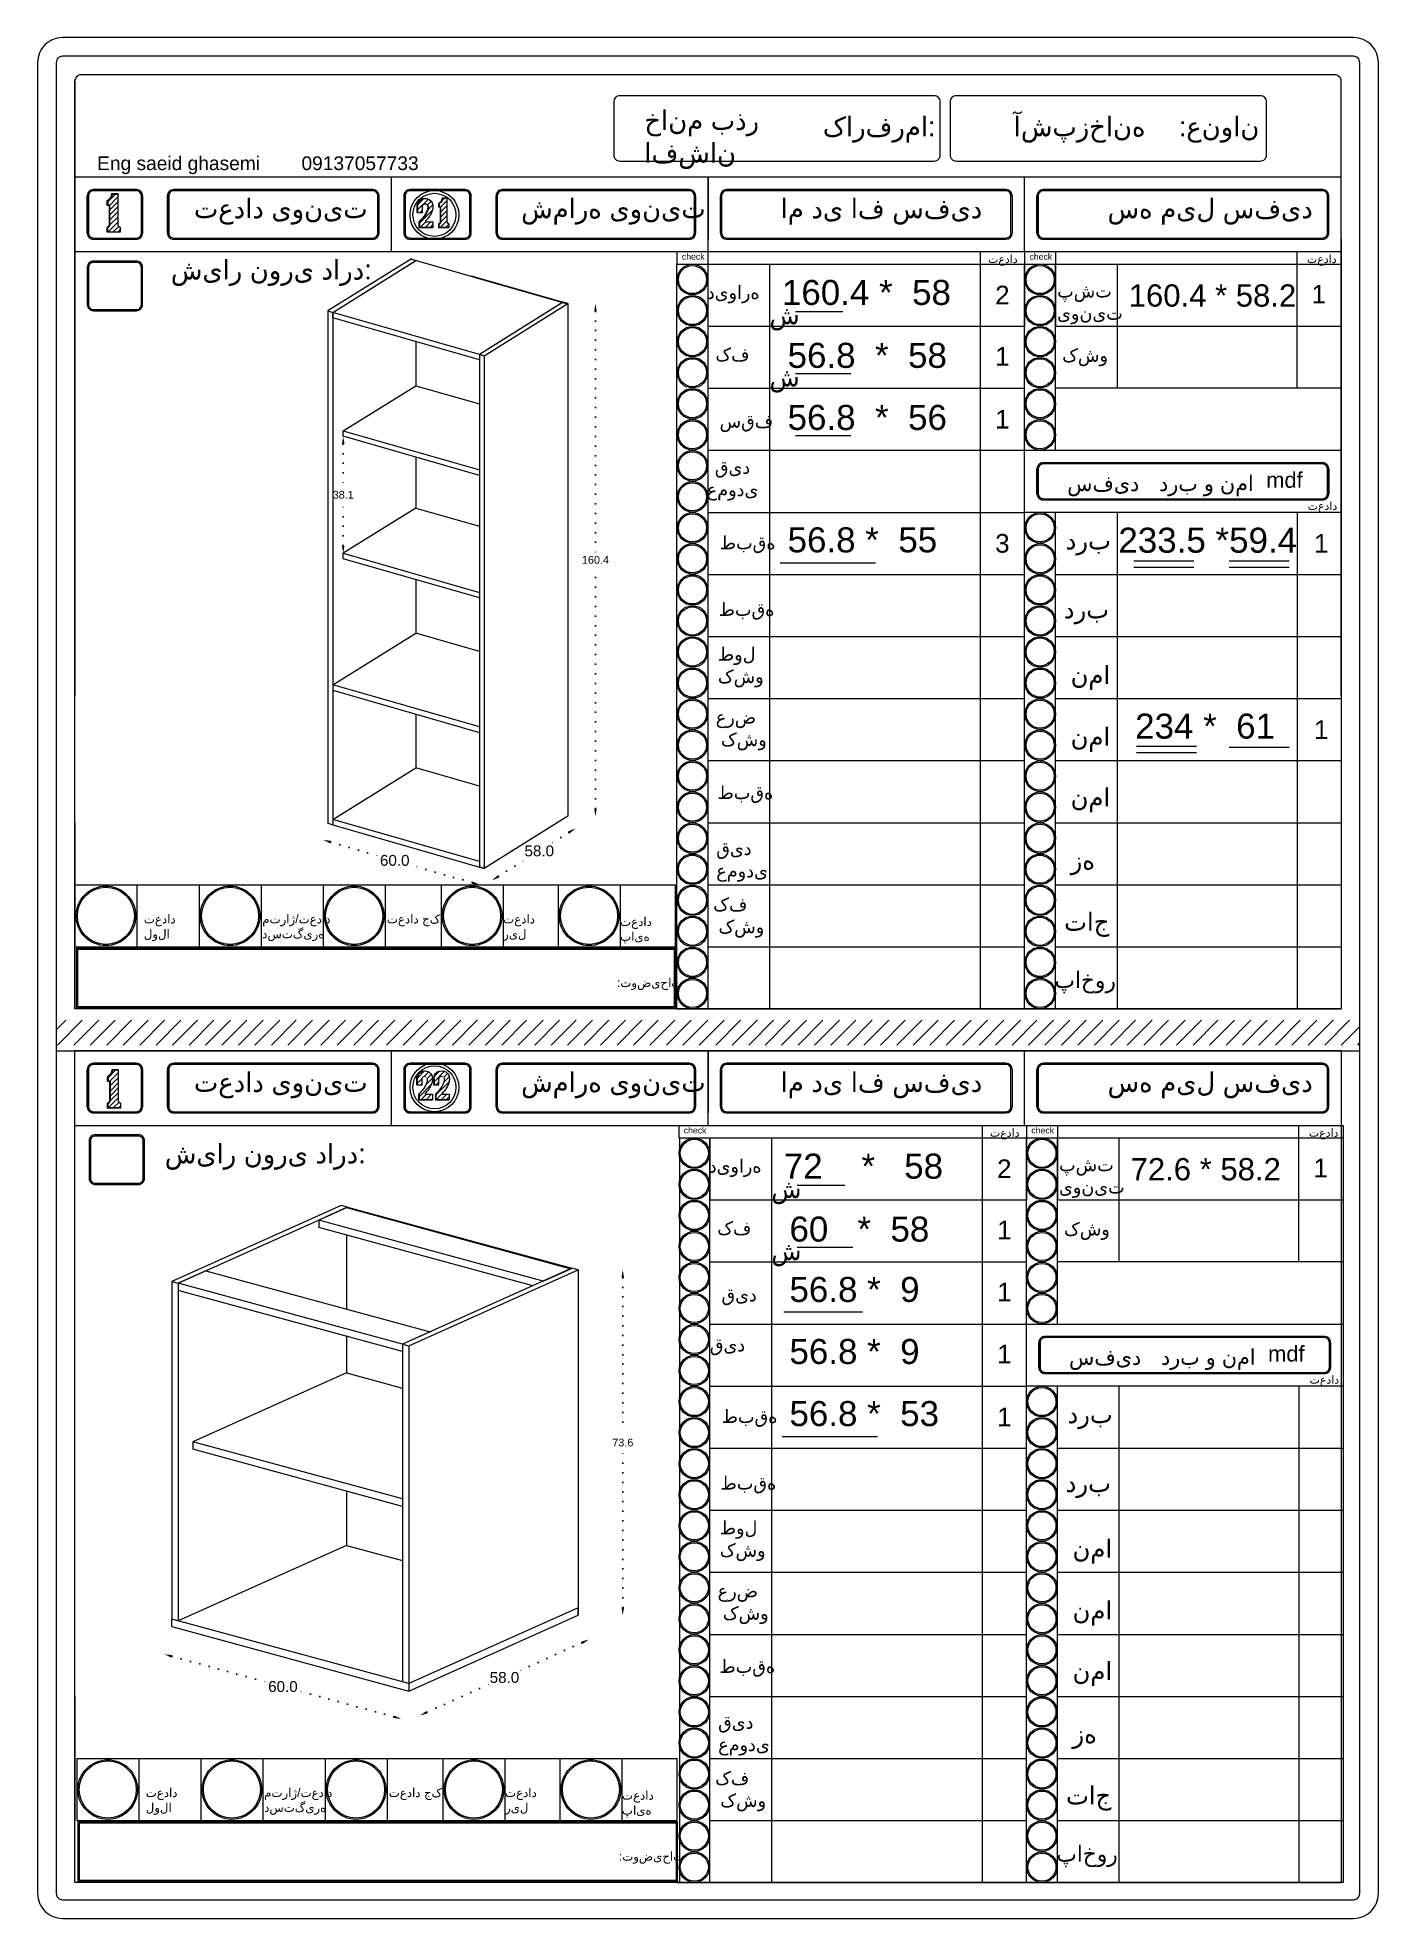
# Model space of a CAD drawing. Header units: inches. Extents: x -1979 to 7680, y -968 to 3127.
# Drawn here: x 4294 to 4726, y 1880 to 2486 of the extents above; entities that cross this region are included whole.
import ezdxf

# ---------------------------------------------------------------- set-up
doc = ezdxf.new("R2010")
doc.units = ezdxf.units.IN
doc.header["$MEASUREMENT"] = 0
doc.linetypes.add('ACAD_ISO07W100', pattern=[3, 0, -3])
doc.styles.get("Standard").update_dxf_attribs({"font": 'arial.ttf'})
doc.dimstyles.new('Copy of Standard', dxfattribs={"dimtxt": 2.5, "dimasz": 2.5, "dimexe": 0.18, "dimexo": 0.0625, "dimgap": 0.09, "dimtad": 0, "dimtih": 1, "dimtoh": 1, "dimdec": 1, "dimzin": 0, "dimdsep": 46, "dimtxsty": 'Standard', "dimcen": 0.09, "dimse1": 1, "dimse2": 1, "dimadec": 0, "dimazin": 0, "dimtfac": 1, "dimtdec": 1, "dimtix": 1, "dimtofl": 0, "dimtmove": 0, "dimatfit": 3, "dimfxl": 1, "dimtolj": 1, "dimtzin": 0, "dimarcsym": 0})
doc.dimstyles.get("Standard").update_dxf_attribs({"dimtxt": 3.5, "dimasz": 2.5, "dimexe": 0.18, "dimexo": 0.0625, "dimgap": 0.09, "dimtad": 0, "dimtih": 1, "dimtoh": 1, "dimdec": 1, "dimzin": 0, "dimdsep": 46, "dimtxsty": 'Standard', "dimcen": 0.09, "dimse1": 1, "dimse2": 1, "dimadec": 0, "dimazin": 0, "dimtfac": 1, "dimtdec": 1, "dimtix": 1, "dimtofl": 0, "dimtmove": 0, "dimatfit": 3, "dimfxl": 1, "dimtolj": 1, "dimtzin": 0, "dimarcsym": 0})
pattern_1 = [(45, (3761.9933, 3002.2928), (-0.8148213, 0.8148213), [])]
pattern_2 = [(45, (3780.5704, 2721.625), (-0.8148213, 0.8148213), [])]

msp = doc.modelspace()

# ---------------------------------------------------------------- texts
at = {"lineweight": 20, "attachment_point": 1}
for s, width, gutter_width, heights, insert, char_height in [('خانم بذر افشان', 63.6911, 164.79, [0], (4489.1, 2462.91), 6.3113), ('{\\fArial|b0|i0|c178|p34;کارفرما:}', 0.2338, 164.79, [0], (4546.6, 2460.88), 6.3113), ('آشپزخانه', 22.2332, 164.79, [0], (4608.1, 2460.88), 6.311), (':عنوان', 22.2332, 164.79, [0], (4661.27, 2460.88), 6.311), ('{\\fArial|b0|i0|c178|p34;Eng saeid ghasemi}', 79.2452, 164.79, [0], (4312.77, 2448.07), 4.4179), ('{\\fArial|b0|i0|c178|p34;09137057733 }', 65.4498, 164.79, [0], (4378.61, 2448.07), 4.4179), ('{\\fArial|b0|i0|c178|p34;تعداد یونیت}', 65.4498, 164.79, [0], (4343.97, 2434.48), 6.3113), ('{\\fArial|b0|i0|c178|p34;شماره یونیت}', 65.4498, 164.79, [0], (4449.4, 2434.48), 6.3113), ('{\\fArial|b0|i0|c178|p34;ام دی اف سفید}', 65.4498, 164.79, [0], (4533.01, 2434.48), 6.3113), ('{\\fArial|b0|i0|c178|p34;سه میل سفید}', 65.4498, 164.79, [0], (4638.34, 2434.48), 6.3113), ('{\\fArial|b0|i0|c178|p34;شیار نوری دارد:}', 65.4498, 164.79, [0], (4336.53, 2414.72), 6.3113), ('{\\fArial|b0|i0|c178|p34;check}', 8.1204, 164.79, [0], (4501.18, 2416.79), 2.0101), ('{\\fArial|b0|i0|c178|p34;تعداد }', 11.7486, 164.79, [0], (4599.85, 2416.38), 2.6665), ('{\\fArial|b0|i0|c178|p34;check}', 8.423, 164.79, [0], (4613.18, 2416.79), 2.0101), ('{\\fArial|b0|i0|c178|p34;تعداد }', 10.9902, 164.79, [0], (4702.61, 2416.38), 2.6665), ('{\\fArial|b0|i0|c178|p34;دیواره }', 17.3175, 247.18, [0], (4509.24, 2406.46), 4.3074), ('160.4 *  58', 61.9823, 462.54, [8.23], (4533.41, 2408.26), 8.0603), ('2{\\fArial|b0|i0|c178|p34; }', 8.5903, 164.79, [0], (4602.12, 2406.39), 6), ('{\\fArial|b0|i0|c178|p34;پشت \\Pیونیت}', 19.3052, 247.18, [0], (4622.1, 2406.91), 4.3074), ('160.4 * 58.2', 58.0086, 411.15, [7.32], (4645.15, 2406.83), 7.1647), ('1{\\fArial|b0|i0|c178|p34; }', 8.5903, 164.79, [0], (4704.08, 2406.67), 6), ('{\\fArial|b0|i0|c178|p34;ش}', 15.3157, 346.26, [0], (4529.41, 2400.01), 6.0339), ('56.8  *  58', 65.2593, 462.54, [0], (4535.24, 2387.99), 8.0603), ('{\\fArial|b0|i0|c178|p34;کف }', 15.3367, 247.18, [0], (4511.98, 2386.45), 4.3074), ('1{\\fArial|b0|i0|c178|p34; }', 8.5903, 164.79, [0], (4602.12, 2386.67), 6), ('{\\fArial|b0|i0|c178|p34;کشو }', 17.7019, 247.18, [0], (4623.71, 2386.19), 4.3074), ('{\\fArial|b0|i0|c178|p34;ش}', 15.3157, 346.26, [0], (4529.41, 2380.01), 6.0339), ('{\\fArial|b0|i0|c178|p34;سقف}', 20.995, 247.18, [0], (4513.34, 2364.98), 4.3074), ('56.8  *  56', 65.2593, 462.54, [0], (4535.24, 2367.99), 8.0603), ('1{\\fArial|b0|i0|c178|p34; }', 8.5903, 164.79, [0], (4602.12, 2366.39), 6), ('\\pxqc;{\\fArial|b0|i0|c178|p34;قید\\Pعمودی  }', 21.1589, 247.18, [0], (4506.92, 2350.1), 4.3074), ('{\\fArial|b0|i0|c178|p34;درب و نما}', 36.0682, 164.79, [0], (4654.94, 2345.29), 5.0582), ('mdf', 17.2431, 132.07, [0], (4689.44, 2346.34), 5.058), ('{\\fArial|b0|i0|c178|p34;سفید}', 37.9723, 164.79, [0], (4625.33, 2345.29), 5.0582), ('{\\fArial|b0|i0|c178|p34;تعداد }', 10.7715, 164.79, [0], (4702.83, 2336.82), 2.6665), ('56.8 *  55', 65.2593, 462.54, [0], (4535.24, 2328.54), 8.06), ('233.5 *59.4', 65.2593, 462.54, [8.23], (4641.82, 2328.43), 8.0603), ('{\\fArial|b0|i0|c178|p34;طبقه}', 98.1747, 247.18, [0], (4513.39, 2325.78), 4.3074), ('3 ', 8.5903, 164.79, [0], (4602.12, 2326.39), 6), ('{\\fArial|b0|i0|c178|p34;درب}', 20.6748, 340.12, [0], (4624.8, 2327.37), 5.927), ('1 ', 8.5903, 164.79, [0], (4704.85, 2326.39), 6), ('{\\fArial|b0|i0|c178|p34;طبقه}', 14.1457, 164.79, [0], (4513.03, 2304.33), 4.3074), ('{\\fArial|b0|i0|c178|p34;درب}', 13.4202, 164.79, [0], (4624.21, 2305.16), 5.927), ('{\\fArial|b0|i0|c178|p34;طول \\Pکشو}', 17.6756, 164.79, [0], (4512.79, 2289.89), 4.3074), ('{\\fArial|b0|i0|c178|p34;نما}', 11.1787, 164.79, [0], (4626.45, 2283.99), 5.927), ('{\\fArial|b0|i0|c178|p34;عرض \\P کشو}', 18.5758, 164.79, [0], (4512.11, 2269.58), 4.3074), ('234 *  61', 52.1549, 462.54, [8.23], (4647.22, 2268.53), 8.06), ('{\\fArial|b0|i0|c178|p34;نما}', 11.1787, 164.79, [0], (4626.45, 2264.09), 5.927), ('1 ', 8.5903, 164.79, [0], (4704.85, 2266.39), 6), ('{\\fArial|b0|i0|c178|p34;طبقه}', 14.2061, 164.79, [0], (4512.65, 2245.28), 4.3074), ('{\\fArial|b0|i0|c178|p34;نما}', 11.1787, 164.79, [0], (4626.45, 2244.56), 5.927), ('{\\fArial|b0|i0|c178|p34;قید \\Pعمودی}', 14.0099, 164.79, [0], (4512.26, 2227.26), 4.3074), ('{\\fArial|b0|i0|c178|p34;زه}', 11.2031, 164.79, [0], (4626.43, 2224.29), 5.927), ('{\\fArial|b0|i0|c178|p34;کف }\\P{\\fArial|b0|i0|c178|p34; کشو}', 17.5398, 164.79, [0], (4511.29, 2209.25), 4.3074), ('تعداد لولا', 17.7752, 164.79, [0], (4327.82, 2203.82), 2.872), ('متراژ/تعداد\\Pدستگیره', 19.6171, 164.79, [0], (4365.98, 2203.82), 2.8716), ('تعداد جک', 17.466, 164.79, [0], (4406.12, 2203.82), 2.872), ('تعداد ریل', 17.6808, 164.79, [0], (4443.59, 2203.82), 2.872), ('تعداد پایه', 17.7105, 164.79, [0], (4481.27, 2202.98), 2.872), ('{\\fArial|b0|i0|c178|p34;تاج}', 13.2883, 164.79, [0], (4624.34, 2204.48), 5.927), (':توضیحات', 65.4498, 164.79, [0], (4480.24, 2183.29), 2.872), ('{\\fArial|b0|i0|c178|p34;پاخور}', 12.8103, 147.32, [0], (4621.25, 2185.43), 5.2987), ('{\\fArial|b0|i0|c178|p34;تعداد یونیت}', 65.4498, 164.79, [0], (4343.97, 2152.97), 6.3113), ('{\\fArial|b0|i0|c178|p34;شماره یونیت}', 65.4498, 164.79, [0], (4449.4, 2152.97), 6.3113), ('{\\fArial|b0|i0|c178|p34;ام دی اف سفید}', 65.4498, 164.79, [0], (4533.01, 2152.97), 6.3113), ('{\\fArial|b0|i0|c178|p34;سه میل سفید}', 65.4498, 164.79, [0], (4638.34, 2152.97), 6.3113), ('{\\fArial|b0|i0|c178|p34;check}', 8.1204, 164.79, [0], (4501.78, 2135.27), 2.0101), ('{\\fArial|b0|i0|c178|p34;تعداد }', 11.7486, 164.79, [0], (4600.45, 2134.86), 2.6665), ('{\\fArial|b0|i0|c178|p34;check}', 8.423, 164.79, [0], (4613.78, 2135.27), 2.0101), ('{\\fArial|b0|i0|c178|p34;تعداد }', 10.9902, 164.79, [0], (4703.21, 2134.86), 2.6665), ('{\\fArial|b0|i0|c178|p34;شیار نوری دارد:}', 65.4498, 164.79, [0], (4334.58, 2129.93), 6.3113), ('{\\fArial|b0|i0|c178|p34;شیار نوری دارد:}', 65.4498, 164.79, [0], (4334.58, 2129.93), 6.3113), ('{\\fArial|b0|i0|c178|p34;دیواره }', 17.3175, 247.18, [0], (4509.85, 2124.94), 4.3074), ('72    *   58', 61.9823, 462.54, [8.23], (4534.02, 2126.75), 8.0603), ('2{\\fArial|b0|i0|c178|p34; }', 8.5903, 164.79, [0], (4602.73, 2124.88), 6), ('{\\fArial|b0|i0|c178|p34;پشت \\Pیونیت}', 19.3052, 247.18, [0], (4622.71, 2125.39), 4.3074), ('72.6 * 58.2', 58.0086, 411.15, [7.32], (4645.76, 2125.31), 7.1647), ('1{\\fArial|b0|i0|c178|p34; }', 8.5903, 164.79, [0], (4704.69, 2125.15), 6), ('{\\fArial|b0|i0|c178|p34;ش}', 15.3157, 346.26, [0], (4530.01, 2118.5), 6.0339), ('{\\fArial|b0|i0|c178|p34;کف }', 15.3367, 247.18, [0], (4512.59, 2104.94), 4.3074), ('60   *  58', 65.2593, 462.54, [8.23], (4535.84, 2106.47), 8.06), ('1{\\fArial|b0|i0|c178|p34; }', 8.5903, 164.79, [0], (4602.73, 2105.15), 6), ('{\\fArial|b0|i0|c178|p34;کشو }', 17.7019, 247.18, [0], (4624.31, 2104.67), 4.3074), ('{\\fArial|b0|i0|c178|p34;ش}', 15.3157, 346.26, [0], (4530.01, 2098.5), 6.0339), ('56.8 *  9', 66.8047, 462.54, [8.24], (4535.84, 2087.02), 8.06), ('1{\\fArial|b0|i0|c178|p34; }', 8.5903, 164.79, [0], (4602.73, 2085.15), 6), ('{\\fArial|b0|i0|c178|p34;قید}', 20.995, 247.18, [0], (4513.94, 2083.47), 4.3074), ('{\\fArial|b0|i0|c178|p34;قید  }', 21.1589, 247.18, [0], (4510.2, 2067.34), 4.3074), ('56.8 *  9', 66.8047, 462.54, [0], (4535.84, 2067.02), 8.06), ('1{\\fArial|b0|i0|c178|p34; }', 8.5903, 164.79, [0], (4602.73, 2065.15), 6), ('{\\fArial|b0|i0|c178|p34;سفید}', 37.9723, 164.79, [0], (4625.93, 2063.77), 5.0582), ('{\\fArial|b0|i0|c178|p34;درب و نما}', 36.0682, 164.79, [0], (4655.55, 2063.77), 5.0582), ('mdf', 17.2431, 132.07, [0], (4690.05, 2064.82), 5.058), ('{\\fArial|b0|i0|c178|p34;تعداد }', 10.7715, 164.79, [0], (4703.43, 2055.3), 2.6665), ('{\\fArial|b0|i0|c178|p34;طبقه}', 16.0176, 247.18, [0], (4514, 2044.27), 4.3074), ('56.8 *  53', 65.2593, 462.54, [0], (4535.84, 2047.02), 8.06), ('1{\\fArial|b0|i0|c178|p34; }', 8.5903, 164.79, [0], (4602.73, 2044.88), 6), ('{\\fArial|b0|i0|c178|p34;درب}', 20.6748, 340.12, [0], (4625.4, 2045.85), 5.927), ('{\\fArial|b0|i0|c178|p34;طبقه}', 14.1457, 164.79, [0], (4513.63, 2022.81), 4.3074), ('{\\fArial|b0|i0|c178|p34;درب}', 13.4202, 164.79, [0], (4624.82, 2023.64), 5.927), ('{\\fArial|b0|i0|c178|p34;طول \\Pکشو}', 17.6756, 164.79, [0], (4513.39, 2008.37), 4.3074), ('{\\fArial|b0|i0|c178|p34;نما}', 11.1787, 164.79, [0], (4627.06, 2002.47), 5.927), ('{\\fArial|b0|i0|c178|p34;عرض \\P کشو}', 18.5758, 164.79, [0], (4512.71, 1988.07), 4.3074), ('{\\fArial|b0|i0|c178|p34;نما}', 11.1787, 164.79, [0], (4627.06, 1982.58), 5.927), ('{\\fArial|b0|i0|c178|p34;طبقه}', 14.2061, 164.79, [0], (4513.26, 1963.76), 4.3074), ('{\\fArial|b0|i0|c178|p34;نما}', 11.1787, 164.79, [0], (4627.06, 1963.04), 5.927), ('{\\fArial|b0|i0|c178|p34;قید \\Pعمودی}', 14.0099, 164.79, [0], (4512.86, 1945.74), 4.3074), ('{\\fArial|b0|i0|c178|p34;زه}', 11.2031, 164.79, [0], (4627.03, 1942.78), 5.927), ('{\\fArial|b0|i0|c178|p34;کف }\\P{\\fArial|b0|i0|c178|p34; کشو}', 17.5398, 164.79, [0], (4511.89, 1927.73), 4.3074), ('تعداد لولا', 17.7752, 164.79, [0], (4328.43, 1922.31), 2.872), ('متراژ/تعداد\\Pدستگیره', 19.6171, 164.79, [0], (4366.59, 1922.31), 2.8716), ('تعداد جک', 17.466, 164.79, [0], (4406.73, 1922.31), 2.872), ('تعداد ریل', 17.6808, 164.79, [0], (4444.19, 1922.31), 2.872), ('تعداد پایه', 17.7105, 164.79, [0], (4481.87, 1921.46), 2.872), ('{\\fArial|b0|i0|c178|p34;تاج}', 13.2883, 164.79, [0], (4624.95, 1922.97), 5.927), ('{\\fArial|b0|i0|c178|p34;پاخور}', 12.8103, 147.32, [0], (4621.85, 1903.91), 5.2987), (':توضیحات', 18.5601, 164.79, [0], (4480.84, 1901.78), 2.872)]:
    msp.add_mtext_dynamic_manual_height_columns(s, width=width, gutter_width=gutter_width, heights=heights, dxfattribs=dict(at, insert=insert, char_height=char_height))

# ---------------------------------------------------------------- blocks, each defined once
blk = doc.blocks.new('*D299')
at = {"color": 0, "linetype": 'ACAD_ISO07W100', "lineweight": -2, "transparency": 16777216}
for p, q in [((4473.33, 2398.12), (4473.33, 2319.4)), ((4473.33, 2237.95), (4473.33, 2316.67))]:
    blk.add_line(p, q, dxfattribs=at)
at = {"color": 0, "transparency": 16777216}
for points in [[(4472.91, 2398.12), (4473.75, 2398.12), (4473.33, 2400.62)], [(4472.91, 2237.95), (4473.75, 2237.95), (4473.33, 2235.45)]]:
    blk.add_solid(points, dxfattribs=at)
at = {"layer": 'Defpoints', "color": 0, "transparency": 16777216}
for p in [(4464.47, 2400.62), (4473.33, 2400.62), (4464.47, 2235.45)]:
    blk.add_point(p, dxfattribs=at)
at = {"color": 0, "lineweight": 20, "transparency": 16777216, "insert": (4473.33, 2318.04), "char_height": 2.5, "width": 6.3151, "attachment_point": 5}
blk.add_mtext('\\A1;160.4', dxfattribs=at)
blk = doc.blocks.new('*D300')
at = {"color": 0, "linetype": 'ACAD_ISO07W100', "lineweight": -2, "transparency": 16777216}
for p, q in [((4464.78, 2230.24), (4458.24, 2226.16)), ((4442.08, 2216.09), (4452.22, 2222.41))]:
    blk.add_line(p, q, dxfattribs=at)
at = {"color": 0, "transparency": 16777216}
for points in [[(4464.55, 2230.59), (4465, 2229.88), (4466.9, 2231.56)], [(4441.86, 2216.44), (4442.3, 2215.73), (4439.96, 2214.76)]]:
    blk.add_solid(points, dxfattribs=at)
at = {"layer": 'Defpoints', "color": 0, "transparency": 16777216}
for p in [(4464.47, 2235.45), (4437.53, 2218.65), (4439.96, 2214.76)]:
    blk.add_point(p, dxfattribs=at)
at = {"color": 0, "lineweight": 20, "transparency": 16777216, "insert": (4455.23, 2224.28), "char_height": 3.5, "attachment_point": 5}
blk.add_mtext('\\A1;58.0', dxfattribs=at)
blk = doc.blocks.new('*D301')
at = {"color": 0, "linetype": 'ACAD_ISO07W100', "lineweight": -2, "transparency": 16777216}
for p, q in [((4388, 2227.14), (4404.03, 2222.54)), ((4433.61, 2214.06), (4413.31, 2219.88))]:
    blk.add_line(p, q, dxfattribs=at)
at = {"color": 0, "transparency": 16777216}
for points in [[(4388.12, 2227.54), (4387.89, 2226.74), (4385.6, 2227.83)], [(4433.73, 2214.46), (4433.5, 2213.66), (4436.02, 2213.37)]]:
    blk.add_solid(points, dxfattribs=at)
at = {"layer": 'Defpoints', "color": 0, "transparency": 16777216}
for p in [(4387.11, 2233.11), (4385.6, 2227.83), (4437.53, 2218.65)]:
    blk.add_point(p, dxfattribs=at)
at = {"color": 0, "lineweight": 20, "transparency": 16777216, "insert": (4408.67, 2221.21), "char_height": 3.5, "attachment_point": 5}
blk.add_mtext('\\A1;60.0', dxfattribs=at)
blk = doc.blocks.new('*D302')
at = {"color": 0, "linetype": 'ACAD_ISO07W100', "lineweight": -2, "transparency": 16777216}
for p, q in [((4392.07, 2355.38), (4392.07, 2340.39)), ((4392.07, 2322.68), (4392.07, 2337.66))]:
    blk.add_line(p, q, dxfattribs=at)
at = {"color": 0, "transparency": 16777216}
for points in [[(4391.65, 2355.38), (4392.49, 2355.38), (4392.07, 2357.88)], [(4391.65, 2322.68), (4392.49, 2322.68), (4392.07, 2320.18)]]:
    blk.add_solid(points, dxfattribs=at)
at = {"layer": 'Defpoints', "color": 0, "transparency": 16777216}
for p in [(4392.07, 2357.88), (4392.07, 2320.18), (4392.07, 2320.18)]:
    blk.add_point(p, dxfattribs=at)
at = {"color": 0, "lineweight": 20, "transparency": 16777216, "insert": (4392.07, 2339.03), "char_height": 2.5, "attachment_point": 5}
blk.add_mtext('\\A1;38.1', dxfattribs=at)
blk = doc.blocks.new('*D512')
at = {"color": 0, "linetype": 'ACAD_ISO07W100', "lineweight": -2, "transparency": 16777216}
for p, q in [((4482.15, 2086.76), (4482.15, 2035.01)), ((4482.15, 1980.52), (4482.15, 2032.28))]:
    blk.add_line(p, q, dxfattribs=at)
at = {"color": 0, "transparency": 16777216}
for points in [[(4481.73, 2086.76), (4482.56, 2086.76), (4482.15, 2089.26)], [(4481.73, 1980.52), (4482.56, 1980.52), (4482.15, 1978.02)]]:
    blk.add_solid(points, dxfattribs=at)
at = {"layer": 'Defpoints', "color": 0, "transparency": 16777216}
for p in [(4467.76, 2089.26), (4482.15, 2089.26), (4467.76, 1978.02)]:
    blk.add_point(p, dxfattribs=at)
at = {"color": 0, "lineweight": 20, "transparency": 16777216, "insert": (4482.15, 2033.64), "char_height": 2.5, "attachment_point": 5}
blk.add_mtext('\\A1;73.6', dxfattribs=at)
blk = doc.blocks.new('*D510')
at = {"color": 0, "linetype": 'ACAD_ISO07W100', "lineweight": -2, "transparency": 16777216}
for p, q in [((4468.99, 1969.16), (4448.2, 1959.83)), ((4419.05, 1946.75), (4439.84, 1956.08))]:
    blk.add_line(p, q, dxfattribs=at)
at = {"color": 0, "transparency": 16777216}
for points in [[(4468.82, 1969.54), (4469.16, 1968.78), (4471.28, 1970.18)], [(4418.88, 1947.13), (4419.22, 1946.37), (4416.77, 1945.72)]]:
    blk.add_solid(points, dxfattribs=at)
at = {"layer": 'Defpoints', "color": 0, "transparency": 16777216}
for p in [(4467.76, 1978.02), (4413.25, 1953.56), (4416.77, 1945.72)]:
    blk.add_point(p, dxfattribs=at)
at = {"color": 0, "lineweight": 20, "transparency": 16777216, "insert": (4444.02, 1957.95), "char_height": 3.5, "attachment_point": 5}
blk.add_mtext('\\A1;58.0', dxfattribs=at)
blk = doc.blocks.new('*D511')
at = {"color": 0, "linetype": 'ACAD_ISO07W100', "lineweight": -2, "transparency": 16777216}
for p, q in [((4336.87, 1964.75), (4368, 1956.28)), ((4408.41, 1945.29), (4377.28, 1953.76))]:
    blk.add_line(p, q, dxfattribs=at)
at = {"color": 0, "transparency": 16777216}
for points in [[(4336.98, 1965.16), (4336.76, 1964.35), (4334.45, 1965.41)], [(4408.52, 1945.69), (4408.3, 1944.89), (4410.82, 1944.63)]]:
    blk.add_solid(points, dxfattribs=at)
at = {"layer": 'Defpoints', "color": 0, "transparency": 16777216}
for p in [(4336.88, 1974.34), (4334.45, 1965.41), (4413.25, 1953.56)]:
    blk.add_point(p, dxfattribs=at)
at = {"color": 0, "lineweight": 20, "transparency": 16777216, "insert": (4372.64, 1955.02), "char_height": 3.5, "attachment_point": 5}
blk.add_mtext('\\A1;60.0', dxfattribs=at)

# ---------------------------------------------------------------- dimensions: what is measured, and where the dimension line sits
at = {"lineweight": 20}
for base, p1, p2, angle, text, picture, middle in [((4473.33, 2400.62), (4464.47, 2235.45), (4464.47, 2400.62), 270, '160.4', '*D299', (4473.33, 2318.04)), ((4392.07, 2320.18), (4392.07, 2357.88), (4392.07, 2320.18), 90, '38.1', '*D302', (4392.07, 2339.03)), ((4482.15, 2089.26), (4467.76, 1978.02), (4467.76, 2089.26), 270, '73.6', '*D512', (4482.15, 2033.64))]:
    dim = msp.add_linear_dim(base=base, p1=p1, p2=p2, angle=angle, text=text, dimstyle='Copy of Standard', dxfattribs=at)
    dim.commit()
    dim.dimension.update_dxf_attribs({"geometry": picture, "text_midpoint": middle})
for base, p1, p2, angle, text, picture, middle in [((4385.6, 2227.83), (4437.53, 2218.65), (4387.11, 2233.11), 164.00287, '60.0', '*D301', (4408.67, 2221.21)), ((4439.96, 2214.76), (4464.47, 2235.45), (4437.53, 2218.65), 211.94123, '58.0', '*D300', (4455.23, 2224.28))]:
    dim = msp.add_linear_dim(base=base, p1=p1, p2=p2, angle=angle, text=text, dimstyle='Standard', dxfattribs=at)
    dim.commit()
    dim.dimension.update_dxf_attribs({"geometry": picture, "text_midpoint": middle, "dimtype": 161})
for p1, p2, distance, text, picture, middle in [((4467.76, 1978.02), (4413.25, 1953.56), 8.59, '58.0', '*D510', (4444.02, 1957.95)), ((4413.25, 1953.56), (4336.88, 1974.34), 9.25, '60.0', '*D511', (4372.64, 1955.02))]:
    dim = msp.add_aligned_dim(p1=p1, p2=p2, distance=distance, text=text, dimstyle='Standard', dxfattribs=at)
    dim.commit()
    dim.dimension.update_dxf_attribs({"geometry": picture, "text_midpoint": middle})

# ---------------------------------------------------------------- hatches: boundary and pattern name
at = {"lineweight": 20}
h = msp.add_hatch(dxfattribs=at)
h.set_pattern_fill('ANSI31', color=256, scale=9.218651)
h.set_pattern_definition([(45, (3570.338, 2974.9671), (-0.8148213, 0.8148213), [])])
h.paths.add_polyline_path([(4320.1, 2425.22), (4320.01, 2425.26), (4319.93, 2425.31), (4319.85, 2425.38), (4319.78, 2425.45), (4319.72, 2425.53), (4319.67, 2425.61), (4319.63, 2425.7), (4319.6, 2425.8), (4319.58, 2425.9), (4319.58, 2426), (4319.58, 2435.92), (4317.71, 2435.92), (4317.69, 2435.69), (4317.64, 2435.46), (4317.57, 2435.24), (4317.48, 2435.02), (4317.38, 2434.81), (4317.26, 2434.62), (4317.12, 2434.43), (4316.96, 2434.25), (4316.79, 2434.09), (4316.61, 2433.95), (4316.42, 2433.82), (4316.21, 2433.71), (4316.21, 2432.3), (4316.62, 2432.3), (4316.92, 2432.28), (4316.92, 2426.04), (4316.91, 2425.94), (4316.89, 2425.85), (4316.86, 2425.76), (4316.81, 2425.67), (4316.76, 2425.59), (4316.7, 2425.51), (4316.64, 2425.44), (4316.56, 2425.38), (4316.48, 2425.32), (4316.39, 2425.28), (4316.3, 2425.24), (4316.21, 2425.21), (4316.21, 2423.78), (4320.3, 2423.78), (4320.3, 2425.16), (4320.2, 2425.18)])
h = msp.add_hatch(dxfattribs=at)
h.set_pattern_fill('ANSI31', color=256, scale=9.218651)
h.set_pattern_definition(pattern_1)
h.paths.add_polyline_path([(4420.94, 2426.98), (4418.58, 2426.98), (4418.58, 2427.26), (4418.82, 2427.49), (4419.05, 2427.73), (4419.27, 2427.97), (4419.48, 2428.23), (4419.68, 2428.5), (4419.87, 2428.77), (4420.05, 2429.05), (4420.21, 2429.34), (4420.37, 2429.64), (4420.51, 2429.94), (4420.64, 2430.25), (4420.68, 2430.37), (4420.75, 2430.56), (4420.82, 2430.75), (4420.87, 2430.95), (4420.91, 2431.15), (4420.94, 2431.36), (4420.96, 2431.56), (4420.97, 2431.77), (4420.97, 2431.97), (4420.96, 2432.18), (4420.94, 2432.38), (4420.74, 2433.08), (4420.35, 2433.69), (4419.81, 2434.17), (4419.21, 2434.44), (4418.6, 2434.53), (4417.89, 2434.43), (4417.24, 2434.13), (4416.7, 2433.66), (4416.31, 2433.05), (4416.12, 2432.36), (4416.12, 2431.64), (4416.12, 2429.99), (4417.6, 2429.99), (4417.6, 2432.16), (4417.74, 2432.42), (4417.93, 2432.61), (4418.17, 2432.73), (4418.43, 2432.77), (4418.6, 2432.74), (4418.7, 2432.73), (4418.7, 2432.73), (4418.86, 2432.7), (4419.09, 2432.58), (4419.28, 2432.4), (4419.41, 2432.17), (4419.46, 2431.91), (4419.46, 2431.74), (4419.45, 2431.57), (4419.43, 2431.4), (4419.41, 2431.24), (4419.38, 2431.07), (4419.34, 2430.91), (4419.29, 2430.75), (4419.23, 2430.59), (4419.17, 2430.44), (4419.1, 2430.29), (4419.02, 2430.11), (4418.86, 2429.79), (4418.69, 2429.48), (4418.5, 2429.17), (4418.31, 2428.87), (4418.1, 2428.58), (4417.88, 2428.3), (4417.65, 2428.02), (4417.41, 2427.75), (4417.17, 2427.5), (4416.91, 2427.25), (4416.64, 2427.01), (4416.64, 2425.18), (4420.94, 2425.18)])
h = msp.add_hatch(dxfattribs=at)
h.set_pattern_fill('ANSI31', color=256, scale=9.218651)
h.set_pattern_definition(pattern_1)
h.paths.add_polyline_path([(4426.01, 2426.33), (4425.94, 2426.37), (4425.87, 2426.41), (4425.81, 2426.46), (4425.76, 2426.51), (4425.71, 2426.57), (4425.67, 2426.64), (4425.64, 2426.71), (4425.62, 2426.78), (4425.61, 2426.86), (4425.6, 2426.94), (4425.6, 2434.58), (4424.17, 2434.58), (4424.15, 2434.4), (4424.11, 2434.22), (4424.06, 2434.05), (4423.99, 2433.88), (4423.91, 2433.72), (4423.82, 2433.57), (4423.71, 2433.42), (4423.59, 2433.29), (4423.46, 2433.17), (4423.32, 2433.05), (4423.17, 2432.96), (4423.01, 2432.87), (4423.01, 2431.79), (4423.32, 2431.79), (4423.56, 2431.77), (4423.56, 2426.97), (4423.55, 2426.89), (4423.53, 2426.82), (4423.51, 2426.75), (4423.48, 2426.68), (4423.44, 2426.62), (4423.39, 2426.56), (4423.34, 2426.5), (4423.28, 2426.46), (4423.22, 2426.41), (4423.15, 2426.38), (4423.08, 2426.35), (4423.01, 2426.33), (4423.01, 2425.23), (4426.16, 2425.23), (4426.16, 2426.29), (4426.08, 2426.31)])
h = msp.add_hatch(dxfattribs=at)
h.set_pattern_fill('ANSI31', color=256, scale=30)
h.set_pattern_definition([(45, (2097.38, 1873.6277), (-2.6516504, 2.6516504), [])])
h.paths.add_polyline_path([(4719.6, 2169.73), (4299.6, 2169.73), (4299.6, 2161.73), (4719.6, 2161.73)])
h = msp.add_hatch(dxfattribs=at)
h.set_pattern_fill('ANSI31', color=256, scale=9.218651)
h.set_pattern_definition([(45, (3570.4426, 2692.7516), (-0.8148213, 0.8148213), [])])
h.paths.add_polyline_path([(4320.21, 2143), (4320.12, 2143.04), (4320.03, 2143.1), (4319.96, 2143.16), (4319.89, 2143.23), (4319.83, 2143.31), (4319.77, 2143.4), (4319.73, 2143.49), (4319.7, 2143.58), (4319.69, 2143.68), (4319.68, 2143.78), (4319.68, 2153.71), (4317.82, 2153.71), (4317.79, 2153.48), (4317.74, 2153.25), (4317.68, 2153.02), (4317.59, 2152.81), (4317.48, 2152.6), (4317.36, 2152.4), (4317.22, 2152.21), (4317.07, 2152.04), (4316.9, 2151.88), (4316.72, 2151.73), (4316.52, 2151.6), (4316.32, 2151.49), (4316.32, 2150.09), (4316.72, 2150.09), (4317.03, 2150.06), (4317.03, 2143.82), (4317.02, 2143.73), (4316.99, 2143.63), (4316.96, 2143.54), (4316.92, 2143.45), (4316.87, 2143.37), (4316.81, 2143.29), (4316.74, 2143.22), (4316.67, 2143.16), (4316.59, 2143.11), (4316.5, 2143.06), (4316.41, 2143.02), (4316.32, 2143), (4316.32, 2141.57), (4320.4, 2141.57), (4320.4, 2142.95), (4320.3, 2142.97)])
h = msp.add_hatch(dxfattribs=at)
h.set_pattern_fill('ANSI31', color=256, scale=9.218651)
h.set_pattern_definition(pattern_2)
h.paths.add_polyline_path([(4420.8, 2145.88), (4418.44, 2145.88), (4418.44, 2146.16), (4418.68, 2146.39), (4418.91, 2146.63), (4419.13, 2146.88), (4419.34, 2147.13), (4419.54, 2147.4), (4419.73, 2147.67), (4419.91, 2147.95), (4420.07, 2148.24), (4420.23, 2148.54), (4420.37, 2148.84), (4420.49, 2149.15), (4420.54, 2149.27), (4420.61, 2149.46), (4420.67, 2149.65), (4420.73, 2149.85), (4420.77, 2150.05), (4420.8, 2150.26), (4420.82, 2150.46), (4420.83, 2150.67), (4420.83, 2150.87), (4420.82, 2151.08), (4420.8, 2151.28), (4420.6, 2151.98), (4420.21, 2152.59), (4419.67, 2153.06), (4419.07, 2153.34), (4418.46, 2153.42), (4417.75, 2153.32), (4417.1, 2153.02), (4416.56, 2152.55), (4416.17, 2151.95), (4415.98, 2151.26), (4415.98, 2150.54), (4415.98, 2148.89), (4417.46, 2148.89), (4417.46, 2151.06), (4417.6, 2151.32), (4417.79, 2151.51), (4418.03, 2151.63), (4418.29, 2151.67), (4418.46, 2151.64), (4418.56, 2151.63), (4418.56, 2151.62), (4418.72, 2151.6), (4418.95, 2151.48), (4419.14, 2151.3), (4419.27, 2151.06), (4419.31, 2150.8), (4419.31, 2150.64), (4419.31, 2150.47), (4419.29, 2150.3), (4419.27, 2150.14), (4419.23, 2149.97), (4419.19, 2149.81), (4419.15, 2149.65), (4419.09, 2149.49), (4419.03, 2149.34), (4418.96, 2149.19), (4418.88, 2149.01), (4418.72, 2148.69), (4418.55, 2148.38), (4418.36, 2148.07), (4418.17, 2147.77), (4417.96, 2147.48), (4417.74, 2147.2), (4417.51, 2146.92), (4417.28, 2146.66), (4417.03, 2146.4), (4416.77, 2146.15), (4416.5, 2145.91), (4416.5, 2144.09), (4420.8, 2144.09)])
h = msp.add_hatch(dxfattribs=at)
h.set_pattern_fill('ANSI31', color=256, scale=9.218651)
h.set_pattern_definition(pattern_2)
h.paths.add_polyline_path([(4426.24, 2145.88), (4423.88, 2145.88), (4423.88, 2146.16), (4424.12, 2146.39), (4424.35, 2146.63), (4424.57, 2146.88), (4424.78, 2147.13), (4424.98, 2147.4), (4425.17, 2147.67), (4425.35, 2147.95), (4425.51, 2148.24), (4425.67, 2148.54), (4425.81, 2148.84), (4425.94, 2149.15), (4425.98, 2149.27), (4426.05, 2149.46), (4426.12, 2149.65), (4426.17, 2149.85), (4426.21, 2150.05), (4426.24, 2150.26), (4426.26, 2150.46), (4426.27, 2150.67), (4426.27, 2150.87), (4426.26, 2151.08), (4426.24, 2151.28), (4426.04, 2151.98), (4425.65, 2152.59), (4425.11, 2153.06), (4424.52, 2153.34), (4423.9, 2153.42), (4423.19, 2153.32), (4422.54, 2153.02), (4422, 2152.55), (4421.62, 2151.95), (4421.42, 2151.26), (4421.43, 2150.54), (4421.43, 2148.89), (4422.9, 2148.89), (4422.9, 2151.06), (4423.04, 2151.32), (4423.23, 2151.51), (4423.47, 2151.63), (4423.73, 2151.67), (4423.9, 2151.64), (4424, 2151.63), (4424, 2151.62), (4424.16, 2151.6), (4424.4, 2151.48), (4424.59, 2151.3), (4424.71, 2151.06), (4424.76, 2150.8), (4424.76, 2150.64), (4424.75, 2150.47), (4424.73, 2150.3), (4424.71, 2150.14), (4424.68, 2149.97), (4424.64, 2149.81), (4424.59, 2149.65), (4424.53, 2149.49), (4424.47, 2149.34), (4424.4, 2149.19), (4424.32, 2149.01), (4424.16, 2148.69), (4423.99, 2148.38), (4423.8, 2148.07), (4423.61, 2147.77), (4423.4, 2147.48), (4423.18, 2147.2), (4422.96, 2146.92), (4422.72, 2146.66), (4422.47, 2146.4), (4422.21, 2146.15), (4421.95, 2145.91), (4421.95, 2144.09), (4426.24, 2144.09)])

# ---------------------------------------------------------------- linework, layer by layer
for p, q in [((4305.6, 2173.37), (4305.6, 2472.34)), ((4713.6, 2441.37), (4305.6, 2441.37)), ((4305.6, 2262.38), (4305.6, 2441.37)), ((4325.44, 2437.37), (4311.6, 2437.37)), ((4401.6, 2437.37), (4337.44, 2437.37)), ((4407.6, 2417.37), (4407.6, 2441.37)), ((4431.31, 2437.37), (4413.6, 2437.37)), ((4503.6, 2437.37), (4443.31, 2437.37)), ((4509.6, 2417.37), (4509.6, 2441.37)), ((4509.6, 2441.37), (4509.6, 2421.37)), ((4605.6, 2437.37), (4515.6, 2437.37)), ((4611.6, 2417.37), (4611.6, 2441.37)), ((4707.6, 2437.37), (4617.6, 2437.37)), ((4309.6, 2423.37), (4309.6, 2435.37)), ((4316.21, 2433.71), (4316.21, 2432.3)), ((4327.44, 2435.37), (4327.44, 2423.37)), ((4335.44, 2423.37), (4335.44, 2435.37)), ((4403.6, 2423.37), (4403.6, 2435.37)), ((4411.6, 2435.37), (4411.6, 2423.37)), ((4423.01, 2432.87), (4423.01, 2431.79)), ((4433.31, 2423.37), (4433.31, 2435.37)), ((4441.31, 2423.37), (4441.31, 2435.37)), ((4505.6, 2435.37), (4505.6, 2423.37)), ((4513.6, 2423.37), (4513.6, 2435.37)), ((4607.6, 2435.37), (4607.6, 2423.37)), ((4615.6, 2423.37), (4615.6, 2435.37)), ((4709.6, 2423.37), (4709.6, 2435.37)), ((4423.01, 2425.23), (4426.16, 2425.23)), ((4311.6, 2421.37), (4325.44, 2421.37)), ((4316.21, 2423.78), (4320.3, 2423.78)), ((4401.6, 2421.37), (4337.44, 2421.37)), ((4413.6, 2421.37), (4431.31, 2421.37)), ((4503.6, 2421.37), (4443.31, 2421.37)), ((4515.6, 2421.37), (4605.6, 2421.37)), ((4617.6, 2421.37), (4707.6, 2421.37)), ((4713.6, 2421.37), (4713.6, 2173.37)), ((4305.6, 2417.37), (4713.6, 2417.37)), ((4305.6, 2417.37), (4713.6, 2417.37)), ((4305.6, 2417.37), (4713.6, 2417.37)), ((4499.6, 2417.37), (4499.6, 2413.37)), ((4499.6, 2413.37), (4713.6, 2413.37)), ((4499.6, 2173.37), (4499.6, 2413.37)), ((4509.6, 2173.37), (4509.6, 2417.37)), ((4529.41, 2413.37), (4529.41, 2173.37)), ((4597.42, 2173.37), (4597.42, 2417.37)), ((4611.6, 2417.37), (4611.6, 2393.37)), ((4611.6, 2257.37), (4611.6, 2413.37)), ((4611.6, 2173.37), (4611.6, 2413.37)), ((4621.6, 2417.37), (4621.6, 2393.37)), ((4621.6, 2353.37), (4621.6, 2413.37)), ((4621.6, 2353.37), (4621.6, 2413.37)), ((4621.6, 2413.37), (4621.6, 2393.37)), ((4641.41, 2413.37), (4641.41, 2373.37)), ((4699.38, 2373.37), (4699.38, 2417.37)), ((4537.76, 2398.12), (4553.09, 2398.12)), ((4509.6, 2393.37), (4611.6, 2393.37)), ((4621.6, 2393.37), (4713.6, 2393.37)), ((4537.76, 2378.12), (4555.65, 2378.12)), ((4509.6, 2373.37), (4611.6, 2373.37)), ((4713.6, 2373.37), (4621.6, 2373.37)), ((4713.6, 2373.37), (4693.6, 2373.37)), ((4537.76, 2358.12), (4555.65, 2358.12)), ((4509.6, 2353.37), (4713.6, 2353.37)), ((4615.6, 2339.37), (4615.6, 2347.37)), ((4707.6, 2349.37), (4617.6, 2349.37)), ((4709.6, 2347.37), (4709.6, 2339.37)), ((4509.6, 2333.37), (4611.6, 2333.37)), ((4713.6, 2333.37), (4611.6, 2333.37)), ((4707.6, 2337.37), (4617.6, 2337.37)), ((4621.6, 2173.37), (4621.6, 2333.37)), ((4641.41, 2333.37), (4641.41, 2173.37)), ((4699.38, 2333.37), (4699.38, 2173.37)), ((4532.85, 2317.12), (4563.61, 2317.12)), ((4646.79, 2317.76), (4666.13, 2317.76)), ((4646.79, 2315.75), (4666.13, 2315.75)), ((4677.47, 2317.76), (4696.8, 2317.76)), ((4677.47, 2315.75), (4696.8, 2315.75)), ((4509.6, 2313.37), (4611.6, 2313.37)), ((4509.6, 2313.37), (4529.41, 2313.37)), ((4509.6, 2313.37), (4611.6, 2313.37)), ((4578.11, 2313.37), (4611.6, 2313.37)), ((4621.6, 2313.37), (4713.6, 2313.37)), ((4509.6, 2293.37), (4529.41, 2293.37)), ((4509.6, 2293.37), (4611.6, 2293.37)), ((4621.6, 2293.37), (4713.6, 2293.37)), ((4621.6, 2293.37), (4713.6, 2293.37)), ((4509.6, 2273.37), (4611.6, 2273.37)), ((4621.6, 2273.37), (4713.6, 2273.37)), ((4647.61, 2258.04), (4666.95, 2258.04)), ((4647.61, 2256.02), (4666.95, 2256.02)), ((4677.47, 2257.76), (4696.8, 2257.76)), ((4509.6, 2253.37), (4611.6, 2253.37)), ((4597.42, 2253.37), (4611.6, 2253.37)), ((4621.6, 2253.37), (4713.6, 2253.37)), ((4305.6, 2233.37), (4305.6, 2193.37)), ((4305.6, 2233.37), (4305.6, 2193.37)), ((4305.6, 2233.37), (4305.6, 2193.37)), ((4305.6, 2233.37), (4305.6, 2193.37)), ((4509.6, 2233.37), (4611.6, 2233.37)), ((4597.42, 2233.37), (4611.6, 2233.37)), ((4621.6, 2233.37), (4713.6, 2233.37)), ((4621.6, 2233.37), (4713.6, 2233.37)), ((4305.6, 2213.37), (4498.98, 2213.37)), ((4325.6, 2213.37), (4325.6, 2193.37)), ((4345.6, 2213.37), (4345.6, 2193.37)), ((4365.6, 2213.37), (4365.6, 2193.37)), ((4385.6, 2213.37), (4385.6, 2193.37)), ((4405.6, 2213.37), (4405.6, 2193.37)), ((4423.59, 2213.37), (4423.59, 2193.37)), ((4443.59, 2213.37), (4443.59, 2193.37)), ((4461.27, 2213.37), (4461.27, 2193.37)), ((4481.27, 2213.37), (4481.27, 2193.37)), ((4498.98, 2213.37), (4498.98, 2193.37)), ((4509.6, 2213.37), (4611.6, 2213.37)), ((4509.6, 2213.37), (4611.6, 2213.37)), ((4597.42, 2213.37), (4611.6, 2213.37)), ((4621.6, 2213.37), (4713.6, 2213.37)), ((4621.6, 2213.37), (4713.6, 2213.37)), ((4305.6, 2193.37), (4498.98, 2193.37)), ((4509.6, 2193.37), (4611.6, 2193.37)), ((4509.6, 2193.37), (4611.6, 2193.37)), ((4597.42, 2193.37), (4611.6, 2193.37)), ((4621.6, 2193.37), (4713.6, 2193.37)), ((4621.6, 2193.37), (4713.6, 2193.37)), ((4499.6, 2173.37), (4305.6, 2173.37)), ((4499.6, 2173.37), (4305.6, 2173.37)), ((4499.6, 2173.37), (4305.6, 2173.37)), ((4499.6, 2173.37), (4611.6, 2173.37)), ((4499.6, 2173.37), (4713.6, 2173.37)), ((4499.6, 2173.37), (4611.6, 2173.37)), ((4499.6, 2173.37), (4713.6, 2173.37)), ((4499.6, 2173.37), (4611.6, 2173.37)), ((4499.6, 2173.37), (4713.6, 2173.37)), ((4499.6, 2173.37), (4611.6, 2173.37)), ((4299.6, 2159.85), (4719.6, 2159.85)), ((4713.6, 2159.85), (4305.6, 2159.85)), ((4305.6, 1891.85), (4305.6, 2159.85)), ((4407.6, 2135.85), (4407.6, 2159.85)), ((4509.6, 2135.85), (4509.6, 2159.85)), ((4509.6, 2159.85), (4509.6, 2139.85)), ((4611.6, 2135.85), (4611.6, 2159.85)), ((4713.6, 2159.85), (4713.6, 1891.85)), ((4309.6, 2141.85), (4309.6, 2153.85)), ((4325.44, 2155.85), (4311.6, 2155.85)), ((4316.32, 2151.49), (4316.32, 2150.09)), ((4327.44, 2153.85), (4327.44, 2141.85)), ((4335.44, 2141.85), (4335.44, 2153.85)), ((4401.6, 2155.85), (4337.44, 2155.85)), ((4403.6, 2141.85), (4403.6, 2153.85)), ((4411.6, 2153.85), (4411.6, 2141.85)), ((4431.31, 2155.85), (4413.6, 2155.85)), ((4433.31, 2141.85), (4433.31, 2153.85)), ((4441.31, 2141.85), (4441.31, 2153.85)), ((4503.6, 2155.85), (4443.31, 2155.85)), ((4505.6, 2153.85), (4505.6, 2141.85)), ((4513.6, 2141.85), (4513.6, 2153.85)), ((4605.6, 2155.85), (4515.6, 2155.85)), ((4607.6, 2153.85), (4607.6, 2141.85)), ((4615.6, 2141.85), (4615.6, 2153.85)), ((4707.6, 2155.85), (4617.6, 2155.85)), ((4709.6, 2141.85), (4709.6, 2153.85)), ((4311.6, 2139.85), (4325.44, 2139.85)), ((4316.32, 2141.57), (4320.4, 2141.57)), ((4401.6, 2139.85), (4337.44, 2139.85)), ((4413.6, 2139.85), (4431.31, 2139.85)), ((4503.6, 2139.85), (4443.31, 2139.85)), ((4515.6, 2139.85), (4605.6, 2139.85)), ((4617.6, 2139.85), (4707.6, 2139.85)), ((4305.6, 2135.85), (4713.6, 2135.85)), ((4500.2, 2135.85), (4500.2, 2131.85)), ((4598.03, 1891.85), (4598.03, 2135.85)), ((4612.2, 2135.85), (4612.2, 2111.85)), ((4622.2, 2135.85), (4622.2, 2111.85)), ((4699.98, 2091.85), (4699.98, 2135.85)), ((4500.2, 2131.85), (4714.2, 2131.85)), ((4500.47, 1891.85), (4500.47, 2131.85)), ((4510.2, 1975.85), (4510.2, 2131.85)), ((4510.2, 1891.85), (4510.2, 2131.85)), ((4510.2, 2131.85), (4510.2, 2111.85)), ((4530.01, 2131.85), (4530.01, 1891.85)), ((4612.2, 1975.85), (4612.2, 2131.85)), ((4612.2, 1891.85), (4612.2, 2131.85)), ((4622.2, 2091.85), (4622.2, 2131.85)), ((4622.2, 2071.85), (4622.2, 2131.85)), ((4622.2, 2071.85), (4622.2, 2131.85)), ((4622.2, 2131.85), (4622.2, 2111.85)), ((4642.01, 2131.85), (4642.01, 2091.85)), ((4538.36, 2116.6), (4553.69, 2116.6)), ((4510.2, 2111.85), (4612.2, 2111.85)), ((4622.2, 2111.85), (4714.2, 2111.85)), ((4510.2, 2091.85), (4612.2, 2091.85)), ((4538.36, 2096.6), (4556.25, 2096.6)), ((4714.2, 2091.85), (4622.2, 2091.85)), ((4534.02, 2075.72), (4559.43, 2075.72)), ((4510.2, 2071.85), (4714.2, 2071.85)), ((4708.2, 2067.85), (4618.2, 2067.85)), ((4616.2, 2057.85), (4616.2, 2065.85)), ((4710.2, 2065.85), (4710.2, 2057.85)), ((4708.2, 2055.85), (4618.2, 2055.85)), ((4510.2, 2051.85), (4612.2, 2051.85)), ((4714.2, 2051.85), (4612.2, 2051.85)), ((4622.2, 1891.85), (4622.2, 2051.85)), ((4642.01, 2051.85), (4642.01, 1951.85)), ((4699.98, 2051.85), (4699.98, 1891.85)), ((4510.2, 2031.85), (4612.2, 2031.85)), ((4510.2, 2031.85), (4530.01, 2031.85)), ((4533.46, 2035.6), (4564.21, 2035.6)), ((4622.2, 2031.85), (4714.2, 2031.85)), ((4642.01, 2031.85), (4642.01, 1931.85)), ((4510.2, 2011.85), (4530.01, 2011.85)), ((4510.2, 2011.85), (4612.2, 2011.85)), ((4622.2, 2011.85), (4714.2, 2011.85)), ((4642.01, 2011.85), (4642.01, 1911.85)), ((4510.2, 1991.85), (4612.2, 1991.85)), ((4622.2, 1991.85), (4714.2, 1991.85)), ((4642.01, 1991.85), (4642.01, 1891.85)), ((4510.2, 1971.85), (4612.2, 1971.85)), ((4598.03, 1971.85), (4612.2, 1971.85)), ((4622.2, 1971.85), (4714.2, 1971.85)), ((4305.6, 1951.85), (4305.6, 1911.85)), ((4510.2, 1951.85), (4612.2, 1951.85)), ((4622.2, 1951.85), (4714.2, 1951.85)), ((4306.2, 1931.85), (4499.58, 1931.85)), ((4306.2, 1931.85), (4306.2, 1911.85)), ((4326.2, 1931.85), (4326.2, 1911.85)), ((4346.2, 1931.85), (4346.2, 1911.85)), ((4366.2, 1931.85), (4366.2, 1911.85)), ((4386.2, 1931.85), (4386.2, 1911.85)), ((4406.2, 1931.85), (4406.2, 1911.85)), ((4424.19, 1931.85), (4424.19, 1911.85)), ((4444.19, 1931.85), (4444.19, 1911.85)), ((4461.87, 1931.85), (4461.87, 1911.85)), ((4481.87, 1931.85), (4481.87, 1911.85)), ((4499.58, 1931.85), (4499.58, 1911.85)), ((4510.2, 1931.85), (4612.2, 1931.85)), ((4622.2, 1931.85), (4714.2, 1931.85)), ((4306.2, 1911.85), (4499.58, 1911.85)), ((4510.2, 1911.85), (4612.2, 1911.85)), ((4622.2, 1911.85), (4714.2, 1911.85)), ((4499.6, 1891.85), (4305.6, 1891.85)), ((4499.6, 1891.85), (4611.6, 1891.85)), ((4499.6, 1891.85), (4713.6, 1891.85)), ((4500.2, 1891.85), (4612.2, 1891.85))]:
    msp.add_line(p, q, dxfattribs=at)
at = {"linetype": 'Continuous', "lineweight": 20, "extrusion": (-1.66533e-16, 0.906236, 0.422772)}
for p, q in [((4414.05, 2415.08), (4387.11, 2398.28)), ((4388.7, 2397.82), (4415.64, 2414.62)), ((4388.7, 2397.82), (4415.44, 2414.49)), ((4464.47, 2400.44), (4413.85, 2414.95)), ((4433.28, 2409.56), (4464.47, 2400.62)), ((4464.47, 2400.44), (4434.66, 2408.98)), ((4462.88, 2401.08), (4435.94, 2384.28)), ((4462.68, 2400.95), (4435.94, 2384.28)), ((4437.53, 2383.83), (4464.47, 2400.62)), ((4451.16, 2404.44), (4449.57, 2404.89)), ((4450.96, 2404.31), (4451.16, 2404.44)), ((4462.88, 2401.08), (4462.68, 2400.95)), ((4464.47, 2400.62), (4462.88, 2401.08)), ((4464.47, 2400.62), (4464.47, 2235.45)), ((4387.11, 2398.28), (4388.7, 2397.82)), ((4387.11, 2398.28), (4387.11, 2233.11)), ((4388.7, 2396.09), (4388.7, 2397.82)), ((4437.53, 2383.83), (4388.7, 2397.82)), ((4388.7, 2397.82), (4388.7, 2234.39)), ((4435.94, 2382.54), (4388.7, 2396.09)), ((4415.44, 2388.42), (4415.44, 2374.19)), ((4435.94, 2384.28), (4437.53, 2383.83)), ((4435.94, 2384.28), (4435.94, 2220.85)), ((4435.94, 2384.28), (4435.94, 2382.54)), ((4437.53, 2383.83), (4437.53, 2218.65)), ((4392.07, 2359.62), (4415.44, 2374.19)), ((4415.44, 2374.19), (4435.94, 2368.31)), ((4392.07, 2359.62), (4435.94, 2347.04)), ((4392.07, 2357.88), (4392.07, 2359.62)), ((4435.94, 2345.3), (4392.07, 2357.88)), ((4415.44, 2351.18), (4415.44, 2334.75)), ((4415.44, 2334.75), (4392.07, 2320.18)), ((4415.44, 2334.75), (4435.94, 2328.87)), ((4392.07, 2320.18), (4435.94, 2307.6)), ((4392.07, 2318.44), (4392.07, 2320.18)), ((4435.94, 2305.86), (4392.07, 2318.44)), ((4415.44, 2311.74), (4415.44, 2294.44)), ((4388.7, 2277.77), (4415.44, 2294.44)), ((4435.94, 2288.56), (4415.44, 2294.44)), ((4435.94, 2264.22), (4388.7, 2277.77)), ((4388.7, 2277.77), (4388.7, 2276.03)), ((4388.7, 2276.03), (4435.94, 2262.48)), ((4415.44, 2268.36), (4415.44, 2251.06)), ((4435.94, 2264.22), (4435.94, 2262.48)), ((4388.7, 2234.39), (4415.44, 2251.06)), ((4435.94, 2245.18), (4415.44, 2251.06)), ((4388.7, 2232.65), (4387.11, 2233.11)), ((4435.94, 2220.85), (4388.7, 2234.39)), ((4388.7, 2234.39), (4388.7, 2232.65)), ((4388.7, 2232.65), (4437.53, 2218.65)), ((4464.47, 2235.45), (4437.53, 2218.65)), ((4435.94, 2220.85), (4435.94, 2219.11)), ((4437.53, 2218.65), (4435.94, 2219.11))]:
    msp.add_line(p, q, dxfattribs=at)
at = {"linetype": 'Continuous', "lineweight": 20, "extrusion": (5.55112e-17, 0.936966, 0.34942)}
for p, q in [((4391.39, 2110.04), (4336.88, 2085.58)), ((4338.92, 2085.03), (4393.43, 2109.49)), ((4393.13, 2109.35), (4384.21, 2105.35)), ((4393.43, 2109.49), (4391.39, 2110.04)), ((4393.43, 2109.49), (4393.13, 2109.35)), ((4465.42, 2089.68), (4393.13, 2109.35)), ((4393.13, 2109.35), (4465.42, 2089.68)), ((4393.43, 2109.49), (4465.72, 2089.82)), ((4384.21, 2105.35), (4384.21, 2102.93)), ((4456.5, 2085.68), (4384.21, 2105.35)), ((4453.15, 2084.18), (4384.21, 2102.93)), ((4393.13, 2100.51), (4393.13, 2076.71)), ((4336.88, 2085.58), (4338.92, 2085.03)), ((4336.88, 2085.58), (4336.88, 1976.76)), ((4347.84, 2089.03), (4338.92, 2085.03)), ((4338.92, 2085.03), (4338.92, 2082.61)), ((4411.21, 2065.36), (4338.92, 2085.03)), ((4338.92, 2085.03), (4338.92, 1976.2)), ((4347.84, 2089.03), (4420.13, 2069.36)), ((4465.72, 2089.82), (4411.21, 2065.36)), ((4413.25, 2064.8), (4467.76, 2089.26)), ((4456.5, 2085.68), (4465.42, 2089.68)), ((4465.72, 2089.82), (4465.42, 2089.68)), ((4467.76, 2089.26), (4465.72, 2089.82)), ((4467.76, 2089.26), (4467.76, 1978.02)), ((4467.76, 2089.26), (4467.76, 1980.44)), ((4411.21, 2062.94), (4338.92, 2082.61)), ((4393.13, 2067.86), (4393.13, 2056.15)), ((4420.13, 2069.36), (4411.21, 2065.36)), ((4411.21, 2065.36), (4413.25, 2064.8)), ((4411.21, 2065.36), (4411.21, 1956.53)), ((4411.21, 2065.36), (4411.21, 2062.94)), ((4413.25, 2064.8), (4413.25, 1955.98)), ((4393.13, 2056.15), (4343.58, 2033.92)), ((4393.13, 2056.15), (4411.21, 2051.23)), ((4343.58, 2033.92), (4343.58, 2031.5)), ((4411.21, 2015.51), (4343.58, 2033.92)), ((4411.21, 2013.09), (4343.58, 2031.5)), ((4393.13, 2018.01), (4393.13, 2000.53)), ((4393.13, 2000.53), (4338.92, 1976.2)), ((4393.13, 2000.53), (4411.21, 1995.61)), ((4413.25, 1955.98), (4336.88, 1976.76)), ((4336.88, 1974.34), (4336.88, 1976.76)), ((4338.92, 1976.2), (4336.88, 1976.76)), ((4467.76, 1980.44), (4413.25, 1955.98)), ((4467.76, 1980.44), (4413.25, 1955.98)), ((4413.25, 1953.56), (4467.76, 1978.02)), ((4467.76, 1978.02), (4467.76, 1980.44)), ((4336.88, 1974.34), (4413.25, 1953.56)), ((4413.25, 1955.98), (4411.21, 1956.53)), ((4413.25, 1955.98), (4413.25, 1953.56))]:
    msp.add_line(p, q, dxfattribs=at)
at = {"lineweight": 20}
for points in [[(4301.6, 1880.34), (4717.6, 1880.34, 0.414214), (4725.6, 1888.34), (4725.6, 2478.34, 0.414214), (4717.6, 2486.34), (4301.6, 2486.34, 0.414214), (4293.6, 2478.34), (4293.6, 1888.34, 0.414214)], [(4301.6, 1886.34), (4717.6, 1886.34, 0.414214), (4719.6, 1888.34), (4719.6, 2478.34, 0.414214), (4717.6, 2480.34), (4301.6, 2480.34, 0.414214), (4299.6, 2478.34), (4299.6, 1888.34, 0.414214)], [(4584.45, 2465.58, 0.414214), (4582.45, 2467.58), (4481.21, 2467.58, 0.414214), (4479.21, 2465.58), (4479.21, 2448.55, 0.414214), (4481.21, 2446.55), (4582.45, 2446.55, 0.414214), (4584.45, 2448.55)], [(4589.58, 2446.55), (4687.58, 2446.55, 0.414214), (4689.58, 2448.55), (4689.58, 2465.58, 0.414214), (4687.58, 2467.58), (4589.58, 2467.58, 0.414214), (4587.58, 2465.58), (4587.58, 2448.55, 0.414214)], [(4689.58, 2465.58, 0.414214), (4687.58, 2467.58), (4589.58, 2467.58, 0.414214), (4587.58, 2465.58), (4587.58, 2448.55, 0.414214), (4589.58, 2446.55), (4687.58, 2446.55, 0.414214), (4689.58, 2448.55)], [(4327.44, 2435.37, 0.414214), (4325.44, 2437.37), (4311.6, 2437.37, 0.414214), (4309.6, 2435.37), (4309.6, 2423.37, 0.414214), (4311.6, 2421.37), (4325.44, 2421.37, 0.414214), (4327.44, 2423.37)], [(4327.04, 2435.37, 0.414214), (4325.44, 2436.97), (4311.6, 2436.97, 0.414214), (4310, 2435.37), (4310, 2423.37, 0.414214), (4311.6, 2421.77), (4325.44, 2421.77, 0.414214), (4327.04, 2423.37)], [(4403.6, 2435.37, 0.414214), (4401.6, 2437.37), (4337.44, 2437.37, 0.414214), (4335.44, 2435.37), (4335.44, 2423.37, 0.414214), (4337.44, 2421.37), (4401.6, 2421.37, 0.414214), (4403.6, 2423.37)], [(4403.2, 2435.37, 0.414214), (4401.6, 2436.97), (4337.44, 2436.97, 0.414214), (4335.84, 2435.37), (4335.84, 2423.37, 0.414214), (4337.44, 2421.77), (4401.6, 2421.77, 0.414214), (4403.2, 2423.37)], [(4433.31, 2435.37, 0.414214), (4431.31, 2437.37), (4413.6, 2437.37, 0.414214), (4411.6, 2435.37), (4411.6, 2423.37, 0.414214), (4413.6, 2421.37), (4431.31, 2421.37, 0.414214), (4433.31, 2423.37)], [(4432.91, 2435.37, 0.414214), (4431.31, 2436.97), (4413.6, 2436.97, 0.414214), (4412, 2435.37), (4412, 2423.37, 0.414214), (4413.6, 2421.77), (4431.31, 2421.77, 0.414214), (4432.91, 2423.37)], [(4505.6, 2435.37, 0.414214), (4503.6, 2437.37), (4443.31, 2437.37, 0.414214), (4441.31, 2435.37), (4441.31, 2423.37, 0.414214), (4443.31, 2421.37), (4503.6, 2421.37, 0.414214), (4505.6, 2423.37)], [(4505.2, 2435.37, 0.414214), (4503.6, 2436.97), (4443.31, 2436.97, 0.414214), (4441.71, 2435.37), (4441.71, 2423.37, 0.414214), (4443.31, 2421.77), (4503.6, 2421.77, 0.414214), (4505.2, 2423.37)], [(4607.2, 2435.37, 0.414214), (4605.6, 2436.97), (4515.6, 2436.97, 0.414214), (4514, 2435.37), (4514, 2423.37, 0.414214), (4515.6, 2421.77), (4605.6, 2421.77, 0.414214), (4607.2, 2423.37)], [(4709.6, 2435.37, 0.414214), (4707.6, 2437.37), (4617.6, 2437.37, 0.414214), (4615.6, 2435.37), (4615.6, 2423.37, 0.414214), (4617.6, 2421.37), (4707.6, 2421.37, 0.414214), (4709.6, 2423.37)], [(4709.2, 2435.37, 0.414214), (4707.6, 2436.97), (4617.6, 2436.97, 0.414214), (4616, 2435.37), (4616, 2423.37, 0.414214), (4617.6, 2421.77), (4707.6, 2421.77, 0.414214), (4709.2, 2423.37)], [(4327.44, 2412.33, 0.414214), (4325.44, 2414.33), (4311.6, 2414.33, 0.414214), (4309.6, 2412.33), (4309.6, 2400.33, 0.414214), (4311.6, 2398.33), (4325.44, 2398.33, 0.414214), (4327.44, 2400.33)], [(4327.44, 2412.33, 0.414214), (4325.44, 2414.33), (4311.6, 2414.33, 0.414214), (4309.6, 2412.33), (4309.6, 2400.33, 0.414214), (4311.6, 2398.33), (4325.44, 2398.33, 0.414214), (4327.44, 2400.33)], [(4327.04, 2412.33, 0.414214), (4325.44, 2413.93), (4311.6, 2413.93, 0.414214), (4310, 2412.33), (4310, 2400.33, 0.414214), (4311.6, 2398.73), (4325.44, 2398.73, 0.414214), (4327.04, 2400.33)], [(4327.04, 2412.33, 0.414214), (4325.44, 2413.93), (4311.6, 2413.93, 0.414214), (4310, 2412.33), (4310, 2400.33, 0.414214), (4311.6, 2398.73), (4325.44, 2398.73, 0.414214), (4327.04, 2400.33)], [(4709.6, 2347.37, 0.414214), (4707.6, 2349.37), (4617.6, 2349.37, 0.414214), (4615.6, 2347.37), (4615.6, 2339.37, 0.414214), (4617.6, 2337.37), (4707.6, 2337.37, 0.414214), (4709.6, 2339.37)], [(4709.2, 2347.37, 0.414214), (4707.6, 2348.97), (4617.6, 2348.97, 0.414214), (4616, 2347.37), (4616, 2339.37, 0.414214), (4617.6, 2337.77), (4707.6, 2337.77, 0.414214), (4709.2, 2339.37)], [(4327.44, 2153.85, 0.414214), (4325.44, 2155.85), (4311.6, 2155.85, 0.414214), (4309.6, 2153.85), (4309.6, 2141.85, 0.414214), (4311.6, 2139.85), (4325.44, 2139.85, 0.414214), (4327.44, 2141.85)], [(4327.04, 2153.85, 0.414214), (4325.44, 2155.45), (4311.6, 2155.45, 0.414214), (4310, 2153.85), (4310, 2141.85, 0.414214), (4311.6, 2140.25), (4325.44, 2140.25, 0.414214), (4327.04, 2141.85)], [(4403.6, 2153.85, 0.414214), (4401.6, 2155.85), (4337.44, 2155.85, 0.414214), (4335.44, 2153.85), (4335.44, 2141.85, 0.414214), (4337.44, 2139.85), (4401.6, 2139.85, 0.414214), (4403.6, 2141.85)], [(4403.2, 2153.85, 0.414214), (4401.6, 2155.45), (4337.44, 2155.45, 0.414214), (4335.84, 2153.85), (4335.84, 2141.85, 0.414214), (4337.44, 2140.25), (4401.6, 2140.25, 0.414214), (4403.2, 2141.85)], [(4433.31, 2153.85, 0.414214), (4431.31, 2155.85), (4413.6, 2155.85, 0.414214), (4411.6, 2153.85), (4411.6, 2141.85, 0.414214), (4413.6, 2139.85), (4431.31, 2139.85, 0.414214), (4433.31, 2141.85)], [(4432.91, 2153.85, 0.414214), (4431.31, 2155.45), (4413.6, 2155.45, 0.414214), (4412, 2153.85), (4412, 2141.85, 0.414214), (4413.6, 2140.25), (4431.31, 2140.25, 0.414214), (4432.91, 2141.85)], [(4505.6, 2153.85, 0.414214), (4503.6, 2155.85), (4443.31, 2155.85, 0.414214), (4441.31, 2153.85), (4441.31, 2141.85, 0.414214), (4443.31, 2139.85), (4503.6, 2139.85, 0.414214), (4505.6, 2141.85)], [(4505.2, 2153.85, 0.414214), (4503.6, 2155.45), (4443.31, 2155.45, 0.414214), (4441.71, 2153.85), (4441.71, 2141.85, 0.414214), (4443.31, 2140.25), (4503.6, 2140.25, 0.414214), (4505.2, 2141.85)], [(4607.2, 2153.85, 0.414214), (4605.6, 2155.45), (4515.6, 2155.45, 0.414214), (4514, 2153.85), (4514, 2141.85, 0.414214), (4515.6, 2140.25), (4605.6, 2140.25, 0.414214), (4607.2, 2141.85)], [(4709.6, 2153.85, 0.414214), (4707.6, 2155.85), (4617.6, 2155.85, 0.414214), (4615.6, 2153.85), (4615.6, 2141.85, 0.414214), (4617.6, 2139.85), (4707.6, 2139.85, 0.414214), (4709.6, 2141.85)], [(4709.2, 2153.85, 0.414214), (4707.6, 2155.45), (4617.6, 2155.45, 0.414214), (4616, 2153.85), (4616, 2141.85, 0.414214), (4617.6, 2140.25), (4707.6, 2140.25, 0.414214), (4709.2, 2141.85)], [(4328.05, 2130.81, 0.414214), (4326.05, 2132.81), (4312.2, 2132.81, 0.414214), (4310.2, 2130.81), (4310.2, 2118.81, 0.414214), (4312.2, 2116.81), (4326.05, 2116.81, 0.414214), (4328.05, 2118.81)], [(4328.05, 2130.81, 0.414214), (4326.05, 2132.81), (4312.2, 2132.81, 0.414214), (4310.2, 2130.81), (4310.2, 2118.81, 0.414214), (4312.2, 2116.81), (4326.05, 2116.81, 0.414214), (4328.05, 2118.81)], [(4327.65, 2130.81, 0.414214), (4326.05, 2132.41), (4312.2, 2132.41, 0.414214), (4310.6, 2130.81), (4310.6, 2118.81, 0.414214), (4312.2, 2117.21), (4326.05, 2117.21, 0.414214), (4327.65, 2118.81)], [(4327.65, 2130.81, 0.414214), (4326.05, 2132.41), (4312.2, 2132.41, 0.414214), (4310.6, 2130.81), (4310.6, 2118.81, 0.414214), (4312.2, 2117.21), (4326.05, 2117.21, 0.414214), (4327.65, 2118.81)], [(4710.2, 2065.85, 0.414214), (4708.2, 2067.85), (4618.2, 2067.85, 0.414214), (4616.2, 2065.85), (4616.2, 2057.85, 0.414214), (4618.2, 2055.85), (4708.2, 2055.85, 0.414214), (4710.2, 2057.85)], [(4709.8, 2065.85, 0.414214), (4708.2, 2067.45), (4618.2, 2067.45, 0.414214), (4616.6, 2065.85), (4616.6, 2057.85, 0.414214), (4618.2, 2056.25), (4708.2, 2056.25, 0.414214), (4709.8, 2057.85)]]:
    msp.add_lwpolyline(points, format="xyb", close=True, dxfattribs=at)
for points in [[(4713.6, 2274.31), (4713.6, 2472.34, 0.414214), (4711.6, 2474.34), (4307.6, 2474.34, 0.414214), (4305.6, 2472.34), (4305.6, 2274.31)], [(4584.45, 2465.58, 0.414214), (4582.45, 2467.58), (4481.21, 2467.58, 0.414214), (4479.21, 2465.58), (4479.21, 2448.55, 0.414214), (4481.21, 2446.55), (4582.45, 2446.55, 0.414214), (4584.45, 2448.55), (4584.45, 2465.58)]]:
    msp.add_lwpolyline(points, format="xyb", dxfattribs=at)
for points in [[(4315.89, 2423.72), (4320.3, 2423.72), (4320.3, 2423.78), (4320.3, 2425.16), (4320.2, 2425.18), (4320.1, 2425.22), (4320.01, 2425.26), (4319.93, 2425.31), (4319.85, 2425.38), (4319.78, 2425.45), (4319.72, 2425.53), (4319.67, 2425.61), (4319.63, 2425.7), (4319.6, 2425.8), (4319.58, 2425.9), (4319.58, 2426), (4319.58, 2435.92), (4319.58, 2435.98), (4317.41, 2435.98), (4317.38, 2435.75), (4317.34, 2435.52), (4317.27, 2435.29), (4317.18, 2435.07), (4317.08, 2434.86), (4316.95, 2434.66), (4316.81, 2434.47), (4316.65, 2434.3), (4316.48, 2434.13), (4316.3, 2433.99), (4316.1, 2433.86), (4315.89, 2433.74), (4315.89, 2432.3), (4316.21, 2432.3), (4316.62, 2432.3), (4316.62, 2426), (4316.6, 2425.9), (4316.58, 2425.81), (4316.55, 2425.71), (4316.5, 2425.62), (4316.45, 2425.54), (4316.39, 2425.46), (4316.32, 2425.39), (4316.25, 2425.33), (4316.17, 2425.27), (4316.08, 2425.23), (4315.99, 2425.19), (4315.89, 2425.16), (4315.89, 2423.72), (4316.21, 2423.78), (4316.21, 2425.21), (4316.3, 2425.24), (4316.39, 2425.28), (4316.48, 2425.32), (4316.56, 2425.38), (4316.64, 2425.44), (4316.7, 2425.51), (4316.76, 2425.59), (4316.81, 2425.67), (4316.86, 2425.76), (4316.89, 2425.85), (4316.91, 2425.94), (4316.92, 2426.04), (4316.92, 2432.28), (4316.62, 2432.3)], [(4315.89, 2433.74), (4316.21, 2433.71), (4316.42, 2433.82), (4316.61, 2433.95), (4316.79, 2434.09), (4316.96, 2434.25), (4317.12, 2434.43), (4317.26, 2434.62), (4317.38, 2434.81), (4317.48, 2435.02), (4317.57, 2435.24), (4317.64, 2435.46), (4317.69, 2435.69), (4317.71, 2435.92)], [(4317.41, 2435.98), (4317.71, 2435.92), (4319.58, 2435.92)], [(4415.93, 2429.99), (4415.93, 2431.66), (4415.93, 2432.38), (4416.13, 2433.08), (4416.51, 2433.69), (4417.06, 2434.17), (4417.72, 2434.47), (4418.43, 2434.57), (4419.15, 2434.47), (4419.21, 2434.44), (4419.81, 2434.17), (4420.35, 2433.69), (4420.74, 2433.08), (4420.94, 2432.38), (4420.96, 2432.18), (4420.97, 2431.97), (4420.97, 2431.77), (4420.96, 2431.56), (4420.94, 2431.36), (4420.91, 2431.15), (4420.87, 2430.95), (4420.82, 2430.75), (4420.75, 2430.56), (4420.68, 2430.37), (4420.64, 2430.25), (4420.51, 2429.94), (4420.37, 2429.64), (4420.21, 2429.34), (4420.05, 2429.05), (4419.87, 2428.77), (4419.68, 2428.5), (4419.48, 2428.23), (4419.27, 2427.97), (4419.05, 2427.73), (4418.82, 2427.49), (4418.58, 2427.26), (4418.58, 2426.98), (4420.94, 2426.98), (4420.94, 2425.18), (4420.94, 2425.14), (4416.46, 2425.14)], [(4415.93, 2429.99), (4416.12, 2429.99), (4417.6, 2429.99), (4417.6, 2432.11), (4417.61, 2432.19), (4417.74, 2432.42), (4417.93, 2432.61), (4418.17, 2432.73), (4418.43, 2432.77), (4418.6, 2432.74), (4418.7, 2432.73), (4418.7, 2432.73)], [(4416.12, 2429.99), (4416.12, 2431.64), (4416.12, 2432.36), (4416.31, 2433.05), (4416.7, 2433.66), (4417.24, 2434.13), (4417.89, 2434.43), (4418.6, 2434.53), (4419.21, 2434.44)], [(4419.13, 2432.42), (4419.25, 2432.19), (4419.3, 2431.92), (4419.3, 2431.76), (4419.29, 2431.59), (4419.28, 2431.42), (4419.25, 2431.25), (4419.22, 2431.09), (4419.18, 2430.92), (4419.13, 2430.76), (4419.07, 2430.6), (4419.01, 2430.44), (4418.94, 2430.29), (4418.86, 2430.11), (4418.7, 2429.79), (4418.52, 2429.47), (4418.34, 2429.16), (4418.14, 2428.86), (4417.93, 2428.57), (4417.71, 2428.28), (4417.48, 2428), (4417.24, 2427.73), (4416.99, 2427.47), (4416.73, 2427.22), (4416.46, 2426.98), (4416.46, 2425.14), (4416.64, 2425.18), (4420.94, 2425.18)], [(4419.13, 2432.42), (4418.93, 2432.61), (4418.7, 2432.73), (4418.86, 2432.7), (4419.09, 2432.58), (4419.28, 2432.4), (4419.41, 2432.17), (4419.46, 2431.91), (4419.46, 2431.74), (4419.45, 2431.57), (4419.43, 2431.4), (4419.41, 2431.24), (4419.38, 2431.07), (4419.34, 2430.91), (4419.29, 2430.75), (4419.23, 2430.59), (4419.17, 2430.44), (4419.1, 2430.29), (4419.02, 2430.11), (4418.86, 2429.79), (4418.69, 2429.48), (4418.5, 2429.17), (4418.31, 2428.87), (4418.1, 2428.58), (4417.88, 2428.3), (4417.65, 2428.02), (4417.41, 2427.75), (4417.17, 2427.5), (4416.91, 2427.25), (4416.64, 2427.01)], [(4422.77, 2425.18), (4426.16, 2425.18), (4426.16, 2425.23), (4426.16, 2426.29), (4426.08, 2426.31), (4426.01, 2426.33), (4425.94, 2426.37), (4425.87, 2426.41), (4425.81, 2426.46), (4425.76, 2426.51), (4425.71, 2426.57), (4425.67, 2426.64), (4425.64, 2426.71), (4425.62, 2426.78), (4425.61, 2426.86), (4425.6, 2426.94), (4425.6, 2434.58), (4425.6, 2434.62), (4423.94, 2434.62), (4423.92, 2434.44), (4423.88, 2434.26), (4423.83, 2434.09), (4423.76, 2433.92), (4423.68, 2433.76), (4423.58, 2433.6), (4423.47, 2433.46), (4423.35, 2433.32), (4423.22, 2433.2), (4423.08, 2433.08), (4422.93, 2432.98), (4422.77, 2432.9), (4422.77, 2431.79), (4423.01, 2431.79), (4423.32, 2431.79), (4423.32, 2426.94), (4423.31, 2426.86), (4423.3, 2426.79), (4423.27, 2426.72), (4423.24, 2426.65), (4423.2, 2426.58), (4423.15, 2426.52), (4423.1, 2426.47), (4423.04, 2426.42), (4422.98, 2426.38), (4422.91, 2426.34), (4422.84, 2426.31), (4422.77, 2426.29), (4422.77, 2425.18), (4423.01, 2425.23), (4423.01, 2426.33), (4423.08, 2426.35), (4423.15, 2426.38), (4423.22, 2426.41), (4423.28, 2426.46), (4423.34, 2426.5), (4423.39, 2426.56), (4423.44, 2426.62), (4423.48, 2426.68), (4423.51, 2426.75), (4423.53, 2426.82), (4423.55, 2426.89), (4423.56, 2426.97), (4423.56, 2431.77), (4423.32, 2431.79)], [(4422.77, 2432.9), (4423.01, 2432.87), (4423.17, 2432.96), (4423.32, 2433.05), (4423.46, 2433.17), (4423.59, 2433.29), (4423.71, 2433.42), (4423.82, 2433.57), (4423.91, 2433.72), (4423.99, 2433.88), (4424.06, 2434.05), (4424.11, 2434.22), (4424.15, 2434.4), (4424.17, 2434.58)], [(4423.94, 2434.62), (4424.17, 2434.58), (4425.6, 2434.58)], [(4416.46, 2426.98), (4416.64, 2427.01), (4416.64, 2425.18)], [(4316, 2141.51), (4320.4, 2141.51), (4320.4, 2141.57), (4320.4, 2142.95), (4320.3, 2142.97), (4320.21, 2143), (4320.12, 2143.04), (4320.03, 2143.1), (4319.96, 2143.16), (4319.89, 2143.23), (4319.83, 2143.31), (4319.77, 2143.4), (4319.73, 2143.49), (4319.7, 2143.58), (4319.69, 2143.68), (4319.68, 2143.78), (4319.68, 2153.71), (4319.68, 2153.77), (4317.52, 2153.77), (4317.49, 2153.53), (4317.44, 2153.3), (4317.37, 2153.08), (4317.29, 2152.86), (4317.18, 2152.65), (4317.06, 2152.45), (4316.92, 2152.26), (4316.76, 2152.08), (4316.59, 2151.92), (4316.4, 2151.77), (4316.21, 2151.64), (4316, 2151.53), (4316, 2150.09), (4316.32, 2150.09), (4316.72, 2150.09), (4316.72, 2143.78), (4316.71, 2143.69), (4316.68, 2143.59), (4316.65, 2143.5), (4316.61, 2143.41), (4316.56, 2143.33), (4316.5, 2143.25), (4316.43, 2143.18), (4316.35, 2143.11), (4316.27, 2143.06), (4316.19, 2143.01), (4316.09, 2142.98), (4316, 2142.95), (4316, 2141.51), (4316.32, 2141.57), (4316.32, 2143), (4316.41, 2143.02), (4316.5, 2143.06), (4316.59, 2143.11), (4316.67, 2143.16), (4316.74, 2143.22), (4316.81, 2143.29), (4316.87, 2143.37), (4316.92, 2143.45), (4316.96, 2143.54), (4316.99, 2143.63), (4317.02, 2143.73), (4317.03, 2143.82), (4317.03, 2150.06), (4316.72, 2150.09)], [(4316, 2151.53), (4316.32, 2151.49), (4316.52, 2151.6), (4316.72, 2151.73), (4316.9, 2151.88), (4317.07, 2152.04), (4317.22, 2152.21), (4317.36, 2152.4), (4317.48, 2152.6), (4317.59, 2152.81), (4317.68, 2153.02), (4317.74, 2153.25), (4317.79, 2153.48), (4317.82, 2153.71)], [(4317.52, 2153.77), (4317.82, 2153.71), (4319.68, 2153.71)], [(4415.8, 2148.89), (4415.8, 2150.56), (4415.79, 2151.28), (4415.99, 2151.98), (4416.37, 2152.59), (4416.92, 2153.06), (4417.58, 2153.37), (4418.29, 2153.47), (4419.01, 2153.37), (4419.07, 2153.34), (4419.67, 2153.06), (4420.21, 2152.59), (4420.6, 2151.98), (4420.8, 2151.28), (4420.82, 2151.08), (4420.83, 2150.87), (4420.83, 2150.67), (4420.82, 2150.46), (4420.8, 2150.26), (4420.77, 2150.05), (4420.73, 2149.85), (4420.67, 2149.65), (4420.61, 2149.46), (4420.54, 2149.27), (4420.49, 2149.15), (4420.37, 2148.84), (4420.23, 2148.54), (4420.07, 2148.24), (4419.91, 2147.95), (4419.73, 2147.67), (4419.54, 2147.4), (4419.34, 2147.13), (4419.13, 2146.88), (4418.91, 2146.63), (4418.68, 2146.39), (4418.44, 2146.16), (4418.44, 2145.88), (4420.8, 2145.88), (4420.8, 2144.09), (4420.8, 2144.04), (4416.32, 2144.04)], [(4415.8, 2148.89), (4415.98, 2148.89), (4417.46, 2148.89), (4417.46, 2151.01), (4417.47, 2151.09), (4417.6, 2151.32), (4417.79, 2151.51), (4418.03, 2151.63), (4418.29, 2151.67), (4418.46, 2151.64), (4418.56, 2151.63), (4418.56, 2151.63)], [(4415.98, 2148.89), (4415.98, 2150.54), (4415.98, 2151.26), (4416.17, 2151.95), (4416.56, 2152.55), (4417.1, 2153.02), (4417.75, 2153.32), (4418.46, 2153.42), (4419.07, 2153.34)], [(4418.99, 2151.32), (4419.11, 2151.09), (4419.16, 2150.82), (4419.16, 2150.65), (4419.15, 2150.49), (4419.13, 2150.32), (4419.11, 2150.15), (4419.08, 2149.98), (4419.04, 2149.82), (4418.99, 2149.66), (4418.93, 2149.5), (4418.87, 2149.34), (4418.8, 2149.19), (4418.72, 2149.01), (4418.56, 2148.69), (4418.38, 2148.37), (4418.2, 2148.07), (4418, 2147.76), (4417.79, 2147.47), (4417.57, 2147.18), (4417.34, 2146.9), (4417.1, 2146.63), (4416.85, 2146.37), (4416.59, 2146.12), (4416.32, 2145.88), (4416.32, 2144.04), (4416.5, 2144.09), (4420.8, 2144.09)], [(4421.24, 2148.89), (4421.24, 2150.56), (4421.23, 2151.28), (4421.43, 2151.98), (4421.82, 2152.59), (4422.36, 2153.06), (4423.02, 2153.37), (4423.73, 2153.47), (4424.45, 2153.37), (4424.52, 2153.34), (4425.11, 2153.06), (4425.65, 2152.59), (4426.04, 2151.98), (4426.24, 2151.28), (4426.26, 2151.08), (4426.27, 2150.87), (4426.27, 2150.67), (4426.26, 2150.46), (4426.24, 2150.26), (4426.21, 2150.05), (4426.17, 2149.85), (4426.12, 2149.65), (4426.05, 2149.46), (4425.98, 2149.27), (4425.94, 2149.15), (4425.81, 2148.84), (4425.67, 2148.54), (4425.51, 2148.24), (4425.35, 2147.95), (4425.17, 2147.67), (4424.98, 2147.4), (4424.78, 2147.13), (4424.57, 2146.88), (4424.35, 2146.63), (4424.12, 2146.39), (4423.88, 2146.16), (4423.88, 2145.88), (4426.24, 2145.88), (4426.24, 2144.09), (4426.24, 2144.04), (4421.76, 2144.04)], [(4421.24, 2148.89), (4421.43, 2148.89), (4422.9, 2148.89), (4422.9, 2151.01), (4422.92, 2151.09), (4423.04, 2151.32), (4423.23, 2151.51), (4423.47, 2151.63), (4423.74, 2151.67), (4423.9, 2151.64), (4424, 2151.63), (4424, 2151.63)], [(4421.43, 2148.89), (4421.43, 2150.54), (4421.42, 2151.26), (4421.62, 2151.95), (4422, 2152.55), (4422.54, 2153.02), (4423.19, 2153.32), (4423.9, 2153.42), (4424.52, 2153.34)], [(4424.43, 2151.32), (4424.55, 2151.09), (4424.6, 2150.82), (4424.6, 2150.65), (4424.59, 2150.49), (4424.58, 2150.32), (4424.55, 2150.15), (4424.52, 2149.98), (4424.48, 2149.82), (4424.43, 2149.66), (4424.38, 2149.5), (4424.31, 2149.34), (4424.24, 2149.19), (4424.16, 2149.01), (4424, 2148.69), (4423.83, 2148.37), (4423.64, 2148.07), (4423.44, 2147.76), (4423.23, 2147.47), (4423.01, 2147.18), (4422.78, 2146.9), (4422.54, 2146.63), (4422.29, 2146.37), (4422.03, 2146.12), (4421.76, 2145.88), (4421.76, 2144.04), (4421.95, 2144.09), (4426.24, 2144.09)], [(4416.32, 2145.88), (4416.5, 2145.91), (4416.5, 2144.09)], [(4421.76, 2145.88), (4421.95, 2145.91), (4421.95, 2144.09)]]:
    msp.add_lwpolyline(points, dxfattribs=at)
for points in [[(4305.6, 2417.37), (4713.6, 2417.37), (4713.6, 2173.37), (4305.6, 2173.37)], [(4499.6, 2173.37), (4305.6, 2173.37), (4305.6, 2417.37), (4713.6, 2417.37), (4713.6, 2173.37)], [(4499.2, 2192.97), (4306, 2192.97), (4306, 2173.77), (4499.2, 2173.77)], [(4498.8, 2192.57), (4306.4, 2192.57), (4306.4, 2174.17), (4498.8, 2174.17)], [(4500.2, 1891.85), (4305.6, 1891.85), (4305.6, 2135.85), (4714.2, 2135.85), (4714.2, 1891.85)], [(4499.8, 1911.45), (4306.6, 1911.45), (4306.6, 1892.25), (4499.8, 1892.25)], [(4499.4, 1911.05), (4307, 1911.05), (4307, 1892.65), (4499.4, 1892.65)]]:
    msp.add_lwpolyline(points, close=True, dxfattribs=at)
for centre, radius in [((4421.46, 2429.23), 7.86), ((4421.46, 2429.23), 6.94), ((4504.6, 2408.37), 4.92), ((4504.6, 2408.37), 4.52), ((4616.6, 2408.37), 4.92), ((4616.6, 2408.37), 4.52), ((4504.6, 2398.37), 4.92), ((4504.6, 2398.37), 4.52), ((4616.6, 2398.37), 4.92), ((4616.6, 2398.37), 4.52), ((4504.6, 2388.37), 4.92), ((4504.6, 2388.37), 4.52), ((4616.6, 2388.37), 4.92), ((4616.6, 2388.37), 4.52), ((4504.6, 2378.37), 4.92), ((4504.6, 2378.37), 4.52), ((4616.6, 2378.37), 4.92), ((4616.6, 2378.37), 4.52), ((4504.6, 2368.37), 4.92), ((4504.6, 2368.37), 4.52), ((4616.6, 2368.37), 4.92), ((4616.6, 2368.37), 4.52), ((4504.6, 2358.37), 4.92), ((4504.6, 2358.37), 4.52), ((4616.6, 2358.37), 4.92), ((4616.6, 2358.37), 4.52), ((4504.6, 2348.37), 4.92), ((4504.6, 2348.37), 4.52), ((4504.6, 2338.37), 4.92), ((4504.6, 2338.37), 4.52), ((4504.6, 2328.37), 4.92), ((4616.6, 2328.37), 4.92), ((4504.6, 2328.37), 4.52), ((4616.6, 2328.37), 4.52), ((4504.6, 2318.37), 4.92), ((4504.6, 2318.37), 4.52), ((4616.6, 2318.37), 4.92), ((4616.6, 2318.37), 4.52), ((4504.6, 2308.37), 4.92), ((4504.6, 2308.37), 4.52), ((4616.6, 2308.37), 4.92), ((4616.6, 2308.37), 4.52), ((4504.6, 2298.37), 4.92), ((4504.6, 2298.37), 4.52), ((4616.6, 2298.37), 4.92), ((4616.6, 2298.37), 4.52), ((4504.6, 2288.37), 4.92), ((4504.6, 2288.37), 4.52), ((4616.6, 2288.37), 4.92), ((4616.6, 2288.37), 4.52), ((4504.6, 2278.37), 4.92), ((4504.6, 2278.37), 4.52), ((4616.6, 2278.37), 4.92), ((4616.6, 2278.37), 4.52), ((4504.6, 2268.37), 4.92), ((4504.6, 2268.37), 4.52), ((4616.6, 2268.37), 4.92), ((4616.6, 2268.37), 4.52), ((4504.6, 2258.37), 4.92), ((4504.6, 2258.37), 4.52), ((4616.6, 2258.37), 4.92), ((4616.6, 2258.37), 4.52), ((4504.6, 2248.37), 4.92), ((4504.6, 2248.37), 4.52), ((4616.6, 2248.37), 4.92), ((4616.6, 2248.37), 4.52), ((4504.6, 2238.37), 4.92), ((4504.6, 2238.37), 4.52), ((4616.6, 2238.37), 4.92), ((4616.6, 2238.37), 4.52), ((4504.6, 2228.37), 4.92), ((4504.6, 2228.37), 4.52), ((4616.6, 2228.37), 4.92), ((4616.6, 2228.37), 4.52), ((4504.6, 2218.37), 4.92), ((4504.6, 2218.37), 4.52), ((4616.6, 2218.37), 4.92), ((4616.6, 2218.37), 4.52), ((4315.6, 2203.37), 9.6), ((4315.6, 2203.37), 9.2), ((4355.6, 2203.37), 9.6), ((4355.6, 2203.37), 9.2), ((4395.6, 2203.37), 9.6), ((4395.6, 2203.37), 9.2), ((4433.59, 2203.37), 9.6), ((4433.59, 2203.37), 9.2), ((4471.27, 2203.37), 9.6), ((4471.27, 2203.37), 9.2), ((4504.6, 2208.37), 4.92), ((4504.6, 2208.37), 4.52), ((4616.6, 2208.37), 4.92), ((4616.6, 2208.37), 4.52), ((4504.6, 2198.37), 4.92), ((4504.6, 2198.37), 4.52), ((4616.6, 2198.37), 4.92), ((4616.6, 2198.37), 4.52), ((4504.6, 2188.37), 4.92), ((4504.6, 2188.37), 4.52), ((4616.6, 2188.37), 4.92), ((4616.6, 2188.37), 4.52), ((4504.6, 2178.37), 4.92), ((4504.6, 2178.37), 4.52), ((4616.6, 2178.37), 4.92), ((4616.6, 2178.37), 4.52), ((4421.46, 2148.11), 7.86), ((4421.46, 2148.11), 6.94), ((4505.2, 2126.85), 4.92), ((4505.2, 2126.85), 4.52), ((4617.2, 2126.85), 4.92), ((4617.2, 2126.85), 4.52), ((4505.2, 2116.85), 4.92), ((4505.2, 2116.85), 4.52), ((4617.2, 2116.85), 4.92), ((4617.2, 2116.85), 4.52), ((4505.2, 2106.85), 4.92), ((4505.2, 2106.85), 4.52), ((4617.2, 2106.85), 4.92), ((4617.2, 2106.85), 4.52), ((4505.2, 2096.85), 4.92), ((4505.2, 2096.85), 4.52), ((4617.2, 2096.85), 4.92), ((4617.2, 2096.85), 4.52), ((4505.2, 2086.85), 4.92), ((4505.2, 2086.85), 4.52), ((4617.2, 2086.85), 4.92), ((4617.2, 2086.85), 4.52), ((4505.2, 2076.85), 4.92), ((4505.2, 2076.85), 4.52), ((4617.2, 2076.85), 4.92), ((4617.2, 2076.85), 4.52), ((4505.2, 2066.85), 4.92), ((4505.2, 2066.85), 4.52), ((4505.2, 2056.85), 4.92), ((4505.2, 2056.85), 4.52), ((4505.2, 2046.85), 4.92), ((4505.2, 2046.85), 4.52), ((4617.2, 2046.85), 4.92), ((4617.2, 2046.85), 4.52), ((4505.2, 2036.85), 4.92), ((4505.2, 2036.85), 4.52), ((4617.2, 2036.85), 4.92), ((4617.2, 2036.85), 4.52), ((4505.2, 2026.85), 4.92), ((4505.2, 2026.85), 4.52), ((4617.2, 2026.85), 4.92), ((4617.2, 2026.85), 4.52), ((4505.2, 2016.85), 4.92), ((4505.2, 2016.85), 4.52), ((4617.2, 2016.85), 4.92), ((4617.2, 2016.85), 4.52), ((4505.2, 2006.85), 4.92), ((4505.2, 2006.85), 4.52), ((4617.2, 2006.85), 4.92), ((4617.2, 2006.85), 4.52), ((4505.2, 1996.85), 4.92), ((4505.2, 1996.85), 4.52), ((4617.2, 1996.85), 4.92), ((4617.2, 1996.85), 4.52), ((4505.2, 1986.85), 4.92), ((4505.2, 1986.85), 4.52), ((4617.2, 1986.85), 4.92), ((4617.2, 1986.85), 4.52), ((4505.2, 1976.85), 4.92), ((4617.2, 1976.85), 4.92), ((4505.2, 1976.85), 4.52), ((4617.2, 1976.85), 4.52), ((4505.2, 1966.85), 4.92), ((4505.2, 1966.85), 4.52), ((4617.2, 1966.85), 4.92), ((4617.2, 1966.85), 4.52), ((4505.2, 1956.85), 4.92), ((4505.2, 1956.85), 4.52), ((4617.2, 1956.85), 4.92), ((4617.2, 1956.85), 4.52), ((4505.2, 1946.85), 4.92), ((4505.2, 1946.85), 4.52), ((4617.2, 1946.85), 4.92), ((4617.2, 1946.85), 4.52), ((4505.2, 1936.85), 4.92), ((4505.2, 1936.85), 4.52), ((4617.2, 1936.85), 4.92), ((4617.2, 1936.85), 4.52), ((4316.2, 1921.85), 9.6), ((4316.2, 1921.85), 9.2), ((4356.2, 1921.85), 9.6), ((4356.2, 1921.85), 9.2), ((4396.2, 1921.85), 9.6), ((4396.2, 1921.85), 9.2), ((4434.19, 1921.85), 9.6), ((4434.19, 1921.85), 9.2), ((4471.87, 1921.85), 9.6), ((4471.87, 1921.85), 9.2), ((4505.2, 1926.85), 4.92), ((4505.2, 1926.85), 4.52), ((4617.2, 1926.85), 4.92), ((4617.2, 1926.85), 4.52), ((4505.2, 1916.85), 4.92), ((4505.2, 1916.85), 4.52), ((4617.2, 1916.85), 4.92), ((4617.2, 1916.85), 4.52), ((4505.2, 1906.85), 4.92), ((4505.2, 1906.85), 4.52), ((4617.2, 1906.85), 4.92), ((4617.2, 1906.85), 4.52), ((4505.2, 1896.85), 4.92), ((4505.2, 1896.85), 4.52), ((4617.2, 1896.85), 4.92), ((4617.2, 1896.85), 4.52)]:
    msp.add_circle(centre, radius, dxfattribs=at)
for centre, start, end in [((4311.6, 2435.37), 90, 180), ((4325.44, 2435.37), 0, 90), ((4337.44, 2435.37), 90, 180), ((4401.6, 2435.37), 0, 90), ((4413.6, 2435.37), 90, 180), ((4431.31, 2435.37), 0, 90), ((4443.31, 2435.37), 90, 180), ((4503.6, 2435.37), 0, 90), ((4515.6, 2435.37), 90, 180), ((4605.6, 2435.37), 0, 90), ((4617.6, 2435.37), 90, 180), ((4707.6, 2435.37), 0, 90), ((4311.6, 2423.37), 180, 270), ((4325.44, 2423.37), 270, 0), ((4337.44, 2423.37), 180, 270), ((4401.6, 2423.37), 270, 0), ((4413.6, 2423.37), 180, 270), ((4431.31, 2423.37), 270, 0), ((4443.31, 2423.37), 180, 270), ((4503.6, 2423.37), 270, 0), ((4515.6, 2423.37), 180, 270), ((4605.6, 2423.37), 270, 0), ((4617.6, 2423.37), 180, 270), ((4707.6, 2423.37), 270, 0), ((4617.6, 2347.37), 90, 180), ((4707.6, 2347.37), 0, 90), ((4617.6, 2339.37), 180, 270), ((4707.6, 2339.37), 270, 0), ((4311.6, 2153.85), 90, 180), ((4325.44, 2153.85), 0, 90), ((4337.44, 2153.85), 90, 180), ((4401.6, 2153.85), 0, 90), ((4413.6, 2153.85), 90, 180), ((4431.31, 2153.85), 0, 90), ((4443.31, 2153.85), 90, 180), ((4503.6, 2153.85), 0, 90), ((4515.6, 2153.85), 90, 180), ((4605.6, 2153.85), 0, 90), ((4617.6, 2153.85), 90, 180), ((4707.6, 2153.85), 0, 90), ((4311.6, 2141.85), 180, 270), ((4325.44, 2141.85), 270, 0), ((4337.44, 2141.85), 180, 270), ((4401.6, 2141.85), 270, 0), ((4413.6, 2141.85), 180, 270), ((4431.31, 2141.85), 270, 0), ((4443.31, 2141.85), 180, 270), ((4503.6, 2141.85), 270, 0), ((4515.6, 2141.85), 180, 270), ((4605.6, 2141.85), 270, 0), ((4617.6, 2141.85), 180, 270), ((4707.6, 2141.85), 270, 0), ((4618.2, 2065.85), 90, 180), ((4708.2, 2065.85), 0, 90), ((4618.2, 2057.85), 180, 270), ((4708.2, 2057.85), 270, 0)]:
    msp.add_arc(centre, 2, start, end, dxfattribs=at)

msp.set_redraw_order([(e.dxf.handle, doc.entitydb.next_handle()) for e in msp.query("TEXT MTEXT ATTDEF DIMENSION ARC_DIMENSION")])  # texts and dimensions are drawn at this point

doc.saveas('drawing.dxf')
